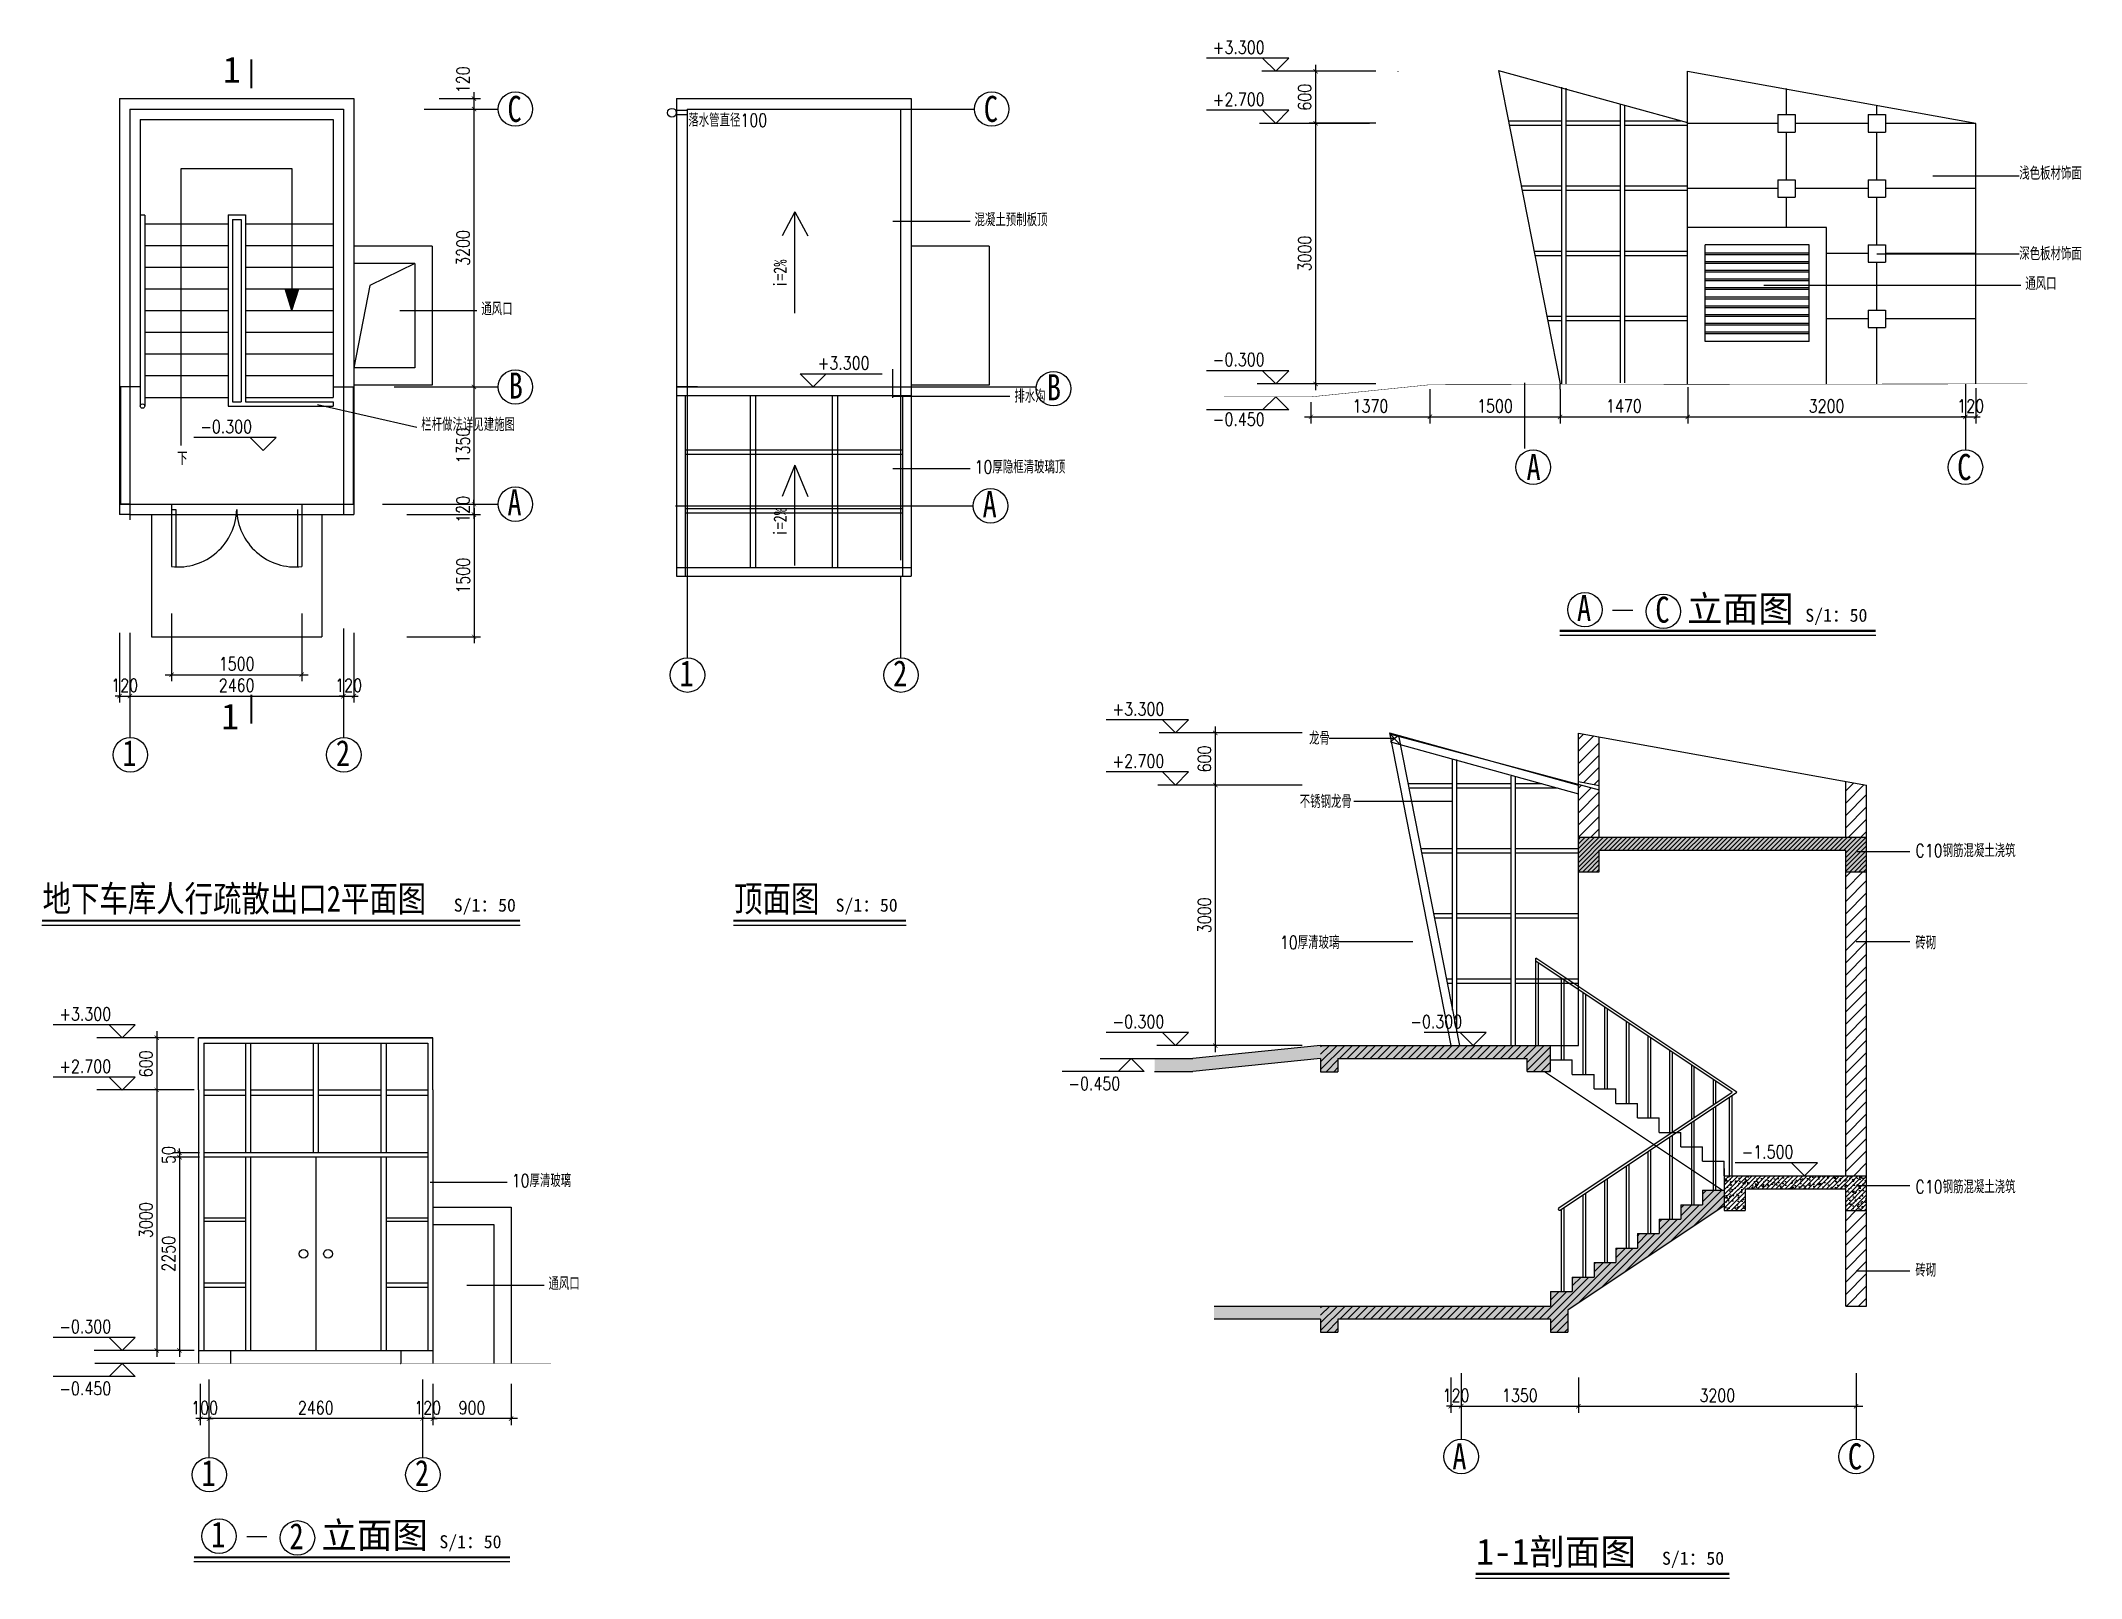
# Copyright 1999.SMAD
# Model space of a CAD drawing. Extents: x -101818 to -78313, y -123956 to -106251.
import ezdxf
from ezdxf.enums import TextEntityAlignment as Align

# ---------------------------------------------------------------- set-up
doc = ezdxf.new("R2010")
doc.units = 0
doc.header["$LTSCALE"] = 1000
doc.header["$MEASUREMENT"] = 0
doc.linetypes.add('CENTER', pattern=[2, 1.25, -0.25, 0.25, -0.25])
doc.layers.get('0').update_dxf_attribs({"linetype": 'CONTINUOUS'})
doc.layers.get('DEFPOINTS').update_dxf_attribs({"linetype": 'CONTINUOUS'})
for name, color, linetype in [('1', 1, 'CONTINUOUS'), ('42', 42, 'CONTINUOUS'), ('6', 6, 'CONTINUOUS'), ('8', 8, 'CONTINUOUS'), ('DDD', 4, 'CONTINUOUS'), ('DOOR', 2, 'CONTINUOUS'), ('DOTE', 1, 'CENTER'), ('FURN', 11, 'CONTINUOUS'), ('HZ', 4, 'CONTINUOUS'), ('LINE', 4, 'CONTINUOUS'), ('PUB_DIM', 3, 'CONTINUOUS'), ('REDLINE', 1, 'CONTINUOUS'), ('WALL', 7, 'CONTINUOUS')]:
    doc.layers.add(name, color=color, linetype=linetype)
doc.styles.add('DIM_FONT', font='txt.shx', dxfattribs={"width": 0.8, "bigfont": 'hztxt.shx'})
doc.styles.add('HT', font='simhei.ttf')
doc.styles.add('宋体', font='simsun.ttf')
doc.dimstyles.new('50', dxfattribs={"dimscale": 50, "dimtxt": 3, "dimasz": 1, "dimexe": 1.5, "dimexo": 1, "dimgap": 1, "dimtad": 1, "dimdec": 0, "dimzin": 0, "dimtxsty": 'DIM_FONT', "dimblk": '_DIMX', "dimblk1": 'ARCHTICK', "dimblk2": 'ARCHTICK', "dimsah": 1, "dimcen": 0.09, "dimdle": 1.5, "dimclrd": 3, "dimclre": 3, "dimclrt": 3, "dimazin": 3, "dimtfac": 1, "dimtdec": 0, "dimtix": 1, "dimtmove": 0, "dimatfit": 3, "dimtolj": 1, "dimtzin": 0})

msp = doc.modelspace()

# ---------------------------------------------------------------- texts
at = {"color": 3, "linetype": 'BYBLOCK', "insert": (-96952.8, -112411), "char_height": 150, "attachment_point": 5, "rotation": 90, "style": 'DIM_FONT'}
msp.add_mtext('\\A1;1500', dxfattribs=at)
at = {"layer": '6', "style": 'HT'}
for s, height, p in [('1', 300, (-99720.6, -106733.2)), ('立面图', 300, (-82852.1, -112941.6)), ('S/1：50', 150, (-81491.1, -112941.6)), ('1', 300, (-99738.4, -114182.3)), ('S/1：50', 150, (-97060.8, -116280.2)), ('S/1：50', 150, (-92662.1, -116280.2)), ('立面图', 300, (-98587.2, -123611.7)), ('S/1：50', 150, (-97226.2, -123611.7)), ('1-1剖面图', 300, (-85282.6, -123801.9)), ('S/1：50', 150, (-83142, -123801.9))]:
    msp.add_text(s, height=height, dxfattribs=at).set_placement(p)
at = {"layer": '6', "style": 'DIM_FONT', "text_generation_flag": 6, "width": 0.8}
for s, p in [('+3.300', (-87719.8, -106401.1)), ('+2.700', (-87719.8, -107001.1)), ('+3.300', (-92271.4, -110036.7)), ('-0.300', (-87719.8, -109996.6)), ('-0.300', (-99384.8, -110770.3)), ('-0.450', (-87719.8, -110684.7)), ('+3.300', (-88875.5, -114021.5)), ('+2.700', (-88875.5, -114621.5)), ('+3.300', (-101008, -117533.1)), ('-0.300', (-88875.5, -117621.5)), ('-0.300', (-85444.1, -117621.5)), ('+2.700', (-101008, -118136.5)), ('-0.450', (-89383.8, -118334.6)), ('-1.500', (-81628.1, -119121.5)), ('-0.300', (-101008, -121133.1)), ('-0.450', (-101008, -121846.2))]:
    msp.add_text(s, height=150, rotation=180, dxfattribs=at).set_placement(p, align=Align.RIGHT)
at = {"layer": '6', "width": 0.8}
for s, height, style, p in [('落水管直径100', 150, 'DIM_FONT', (-94358.9, -107240.4)), ('浅色板材饰面', 150, 'DIM_FONT', (-79026.4, -107851.5)), ('混凝土预制板顶', 150, 'DIM_FONT', (-91061.9, -108386.5)), ('深色板材饰面', 150, 'DIM_FONT', (-79026.4, -108777.7)), ('通风口', 150, 'DIM_FONT', (-78956.5, -109122.2)), ('通风口', 150, 'DIM_FONT', (-96743.1, -109413.7)), ('排水沟', 150, 'DIM_FONT', (-90602.7, -110418.6)), ('栏杆做法详见建施图', 150, 'DIM_FONT', (-97435.8, -110745)), ('下', 150, 'DIM_FONT', (-100247, -111135)), ('10厚隐框清玻璃顶', 150, 'DIM_FONT', (-91061.9, -111233.8)), ('龙骨', 150, 'DIM_FONT', (-87207.1, -114357.6)), ('不锈钢龙骨', 150, 'DIM_FONT', (-87315.1, -115087.1)), ('C10钢筋混凝土浇筑', 150, 'DIM_FONT', (-80223, -115652.3)), ('地下车库人行疏散出口2平面图', 300, 'HT', (-101798, -116280.2)), ('顶面图', 300, 'HT', (-93831.4, -116280.2)), ('10厚清玻璃', 150, 'DIM_FONT', (-87544.2, -116709.9)), ('砖砌', 150, 'DIM_FONT', (-80223, -116714.1)), ('10厚清玻璃', 150, 'DIM_FONT', (-96394, -119452.1)), ('C10钢筋混凝土浇筑', 150, 'DIM_FONT', (-80223, -119523.9)), ('砖砌', 150, 'DIM_FONT', (-80223, -120485.1)), ('通风口', 150, 'DIM_FONT', (-95970.3, -120638.7))]:
    msp.add_text(s, height=height, dxfattribs=dict(at, style=style)).set_placement(p)
at = {"layer": 'REDLINE', "style": '宋体', "width": 0.8}
for s, p in [('C', (-96442.4, -107185)), ('C', (-90954.6, -107185)), ('B', (-96427.9, -110371.5)), ('B', (-90228.7, -110391.5)), ('A', (-84703.1, -111309.9)), ('C', (-79741.3, -111309.4)), ('A', (-96442.9, -111717)), ('A', (-90969.2, -111737)), ('A', (-84121.7, -112932.8)), ('C', (-83218.5, -112952.2)), ('1', (-94460.6, -113686)), ('2', (-92000.6, -113686)), ('1', (-100879.1, -114604.3)), ('2', (-98419.1, -114604.3)), ('A', (-85557.2, -122704.2)), ('C', (-81000.2, -122703.7)), ('1', (-99968.5, -122894.9)), ('2', (-97508.5, -122894.9)), ('1', (-99856.8, -123602.8)), ('2', (-98953.6, -123622.3))]:
    msp.add_text(s, height=300, dxfattribs=at).set_placement(p)

# ---------------------------------------------------------------- blocks, each defined once
blk = doc.blocks.new('_ARCHTICK')
at = {"color": 0, "linetype": 'BYBLOCK', "const_width": 0.15}
blk.add_lwpolyline([(-0.5, -0.5), (0.5, 0.5)], dxfattribs=at)
blk = doc.blocks.new('*D47')
at = {"color": 3, "linetype": 'BYBLOCK'}
for p, q in [((-99881, -121717), (-99881, -122194)), ((-97421, -121717), (-97421, -122194)), ((-97346, -122119), (-99956, -122119))]:
    blk.add_line(p, q, dxfattribs=at)
at = {"layer": 'DEFPOINTS', "color": 0, "linetype": 'BYBLOCK'}
for p in [(-99881, -121667), (-97421, -121667), (-99881, -122119)]:
    blk.add_point(p, dxfattribs=at)
at = {"color": 3, "linetype": 'BYBLOCK', "xscale": 50, "yscale": 50, "zscale": 50, "rotation": 180}
blk.add_blockref('_ARCHTICK', (-99881, -122119), dxfattribs=at)
at = {"color": 3, "linetype": 'BYBLOCK', "xscale": 50, "yscale": 50, "zscale": 50}
blk.add_blockref('_ARCHTICK', (-97421, -122119), dxfattribs=at)
at = {"color": 3, "linetype": 'BYBLOCK', "insert": (-98651, -121994), "char_height": 150, "attachment_point": 5, "style": 'DIM_FONT'}
blk.add_mtext('\\A1;2460', dxfattribs=at)
blk = doc.blocks.new('_DIMX')
blk.add_line((-150, 0), (150, 0))
at = {"const_width": 50}
blk.add_lwpolyline([(-70, -70), (70, 70)], dxfattribs=at)
blk = doc.blocks.new('*D50')
at = {"color": 3, "linetype": 'BYBLOCK'}
for p, q in [((-100051, -118333), (-100558, -118333)), ((-100483, -118258), (-100483, -121408)), ((-100051, -121333), (-100558, -121333))]:
    blk.add_line(p, q, dxfattribs=at)
at = {"layer": 'DEFPOINTS', "color": 0, "linetype": 'BYBLOCK'}
for p in [(-100001, -118333), (-100483, -121333), (-100001, -121333)]:
    blk.add_point(p, dxfattribs=at)
at = {"color": 3, "linetype": 'BYBLOCK', "xscale": 50, "yscale": 50, "zscale": 50}
for p, rotation in [((-100483, -118333), 90), ((-100483, -121333), 270)]:
    blk.add_blockref('_ARCHTICK', p, dxfattribs=dict(at, rotation=rotation))
at = {"color": 3, "linetype": 'BYBLOCK', "insert": (-100608, -119833), "char_height": 150, "attachment_point": 5, "rotation": 90, "style": 'DIM_FONT'}
blk.add_mtext('\\A1;3000', dxfattribs=at)
blk = doc.blocks.new('*D51')
at = {"color": 3, "linetype": 'BYBLOCK'}
for p, q in [((-100051, -117733), (-100558, -117733)), ((-100483, -117658), (-100483, -118408)), ((-100051, -118333), (-100558, -118333))]:
    blk.add_line(p, q, dxfattribs=at)
at = {"layer": 'DEFPOINTS', "color": 0, "linetype": 'BYBLOCK'}
for p in [(-100001, -117733), (-100483, -118333), (-100001, -118333)]:
    blk.add_point(p, dxfattribs=at)
at = {"color": 3, "linetype": 'BYBLOCK', "xscale": 50, "yscale": 50, "zscale": 50}
for p, rotation in [((-100483, -117733), 90), ((-100483, -118333), 270)]:
    blk.add_blockref('_ARCHTICK', p, dxfattribs=dict(at, rotation=rotation))
at = {"color": 3, "linetype": 'BYBLOCK', "insert": (-100608, -118033), "char_height": 150, "attachment_point": 5, "rotation": 90, "style": 'DIM_FONT'}
blk.add_mtext('\\A1;600', dxfattribs=at)
blk = doc.blocks.new('*D44')
at = {"color": 3, "linetype": 'BYBLOCK'}
for p, q in [((-86438, -106601), (-87208, -106601)), ((-87133, -106526), (-87133, -107276)), ((-86438, -107201), (-87208, -107201))]:
    blk.add_line(p, q, dxfattribs=at)
at = {"layer": 'DEFPOINTS', "color": 0, "linetype": 'BYBLOCK'}
for p in [(-86388, -106601), (-87133, -107201), (-86388, -107201)]:
    blk.add_point(p, dxfattribs=at)
at = {"color": 3, "linetype": 'BYBLOCK', "xscale": 50, "yscale": 50, "zscale": 50}
for p, rotation in [((-87133, -106601), 90), ((-87133, -107201), 270)]:
    blk.add_blockref('_ARCHTICK', p, dxfattribs=dict(at, rotation=rotation))
at = {"color": 3, "linetype": 'BYBLOCK', "insert": (-87258, -106901), "char_height": 150, "attachment_point": 5, "rotation": 90, "style": 'DIM_FONT'}
blk.add_mtext('\\A1;600', dxfattribs=at)
blk = doc.blocks.new('*D66')
at = {"color": 3, "linetype": 'BYBLOCK'}
for p, q in [((-87133, -107126), (-87133, -110276)), ((-86438, -107201), (-87208, -107201)), ((-86438, -110201), (-87208, -110201))]:
    blk.add_line(p, q, dxfattribs=at)
at = {"layer": 'DEFPOINTS', "color": 0, "linetype": 'BYBLOCK'}
for p in [(-86388, -107201), (-87133, -110201), (-86388, -110201)]:
    blk.add_point(p, dxfattribs=at)
at = {"color": 3, "linetype": 'BYBLOCK', "xscale": 50, "yscale": 50, "zscale": 50}
for p, rotation in [((-87133, -107201), 90), ((-87133, -110201), 270)]:
    blk.add_blockref('_ARCHTICK', p, dxfattribs=dict(at, rotation=rotation))
at = {"color": 3, "linetype": 'BYBLOCK', "insert": (-87258, -108701), "char_height": 150, "attachment_point": 5, "rotation": 90, "style": 'DIM_FONT'}
blk.add_mtext('\\A1;3000', dxfattribs=at)
blk = doc.blocks.new('*D69')
at = {"color": 3, "linetype": 'BYBLOCK'}
for p, q in [((-84316, -110261), (-84316, -110657)), ((-82846, -110241), (-82846, -110657)), ((-84391, -110582), (-82771, -110582))]:
    blk.add_line(p, q, dxfattribs=at)
at = {"layer": 'DEFPOINTS', "color": 0, "linetype": 'BYBLOCK'}
for p in [(-84316, -110211), (-82846, -110191), (-82846, -110582)]:
    blk.add_point(p, dxfattribs=at)
at = {"color": 3, "linetype": 'BYBLOCK', "xscale": 50, "yscale": 50, "zscale": 50, "rotation": 180}
blk.add_blockref('_ARCHTICK', (-84316, -110582), dxfattribs=at)
at = {"color": 3, "linetype": 'BYBLOCK', "xscale": 50, "yscale": 50, "zscale": 50}
blk.add_blockref('_ARCHTICK', (-82846, -110582), dxfattribs=at)
at = {"color": 3, "linetype": 'BYBLOCK', "insert": (-83581, -110457), "char_height": 150, "attachment_point": 5, "style": 'DIM_FONT'}
blk.add_mtext('\\A1;1470', dxfattribs=at)
blk = doc.blocks.new('*D62')
at = {"color": 3, "linetype": 'BYBLOCK'}
for p, q in [((-82846, -110241), (-82846, -110657)), ((-79646, -110251), (-79646, -110657)), ((-82921, -110582), (-79571, -110582))]:
    blk.add_line(p, q, dxfattribs=at)
at = {"layer": 'DEFPOINTS', "color": 0, "linetype": 'BYBLOCK'}
for p in [(-82846, -110191), (-79646, -110201), (-79646, -110582)]:
    blk.add_point(p, dxfattribs=at)
at = {"color": 3, "linetype": 'BYBLOCK', "xscale": 50, "yscale": 50, "zscale": 50, "rotation": 180}
blk.add_blockref('_ARCHTICK', (-82846, -110582), dxfattribs=at)
at = {"color": 3, "linetype": 'BYBLOCK', "xscale": 50, "yscale": 50, "zscale": 50}
blk.add_blockref('_ARCHTICK', (-79646, -110582), dxfattribs=at)
at = {"color": 3, "linetype": 'BYBLOCK', "insert": (-81246, -110457), "char_height": 150, "attachment_point": 5, "style": 'DIM_FONT'}
blk.add_mtext('\\A1;3200', dxfattribs=at)
blk = doc.blocks.new('*D71')
at = {"color": 3, "linetype": 'BYBLOCK'}
for p, q in [((-79646, -110251), (-79646, -110657)), ((-79526, -110251), (-79526, -110657)), ((-79646, -110582), (-79696, -110582)), ((-79646, -110582), (-79526, -110582)), ((-79526, -110582), (-79476, -110582))]:
    blk.add_line(p, q, dxfattribs=at)
at = {"layer": 'DEFPOINTS', "color": 0, "linetype": 'BYBLOCK'}
for p in [(-79646, -110201), (-79526, -110201), (-79526, -110582)]:
    blk.add_point(p, dxfattribs=at)
at = {"color": 3, "linetype": 'BYBLOCK', "xscale": 50, "yscale": 50, "zscale": 50}
blk.add_blockref('_ARCHTICK', (-79646, -110582), dxfattribs=at)
at = {"color": 3, "linetype": 'BYBLOCK', "xscale": 50, "yscale": 50, "zscale": 50, "rotation": 180}
blk.add_blockref('_ARCHTICK', (-79526, -110582), dxfattribs=at)
at = {"color": 3, "linetype": 'BYBLOCK', "insert": (-79586, -110457), "char_height": 150, "attachment_point": 5, "style": 'DIM_FONT'}
blk.add_mtext('\\A1;120', dxfattribs=at)
blk = doc.blocks.new('*D52')
at = {"color": 3, "linetype": 'BYBLOCK'}
for p, q in [((-99981, -121717), (-99981, -122194)), ((-99881, -121717), (-99881, -122194)), ((-99981, -122119), (-100031, -122119)), ((-99881, -122119), (-99981, -122119)), ((-99881, -122119), (-99831, -122119))]:
    blk.add_line(p, q, dxfattribs=at)
at = {"layer": 'DEFPOINTS', "color": 0, "linetype": 'BYBLOCK'}
for p in [(-99981, -121667), (-99881, -121667), (-99981, -122119)]:
    blk.add_point(p, dxfattribs=at)
at = {"color": 3, "linetype": 'BYBLOCK', "xscale": 50, "yscale": 50, "zscale": 50}
blk.add_blockref('_ARCHTICK', (-99981, -122119), dxfattribs=at)
at = {"color": 3, "linetype": 'BYBLOCK', "xscale": 50, "yscale": 50, "zscale": 50, "rotation": 180}
blk.add_blockref('_ARCHTICK', (-99881, -122119), dxfattribs=at)
at = {"color": 3, "linetype": 'BYBLOCK', "insert": (-99931, -121994), "char_height": 150, "attachment_point": 5, "style": 'DIM_FONT'}
blk.add_mtext('\\A1;100', dxfattribs=at)
blk = doc.blocks.new('*D53')
at = {"color": 3, "linetype": 'BYBLOCK'}
for p, q in [((-97421, -121717), (-97421, -122194)), ((-97301, -121717), (-97301, -122194)), ((-97421, -122119), (-97471, -122119)), ((-97301, -122119), (-97421, -122119)), ((-97301, -122119), (-97251, -122119))]:
    blk.add_line(p, q, dxfattribs=at)
at = {"layer": 'DEFPOINTS', "color": 0, "linetype": 'BYBLOCK'}
for p in [(-97421, -121667), (-97301, -121667), (-97421, -122119)]:
    blk.add_point(p, dxfattribs=at)
at = {"color": 3, "linetype": 'BYBLOCK', "xscale": 50, "yscale": 50, "zscale": 50}
blk.add_blockref('_ARCHTICK', (-97421, -122119), dxfattribs=at)
at = {"color": 3, "linetype": 'BYBLOCK', "xscale": 50, "yscale": 50, "zscale": 50, "rotation": 180}
blk.add_blockref('_ARCHTICK', (-97301, -122119), dxfattribs=at)
at = {"color": 3, "linetype": 'BYBLOCK', "insert": (-97361, -121994), "char_height": 150, "attachment_point": 5, "style": 'DIM_FONT'}
blk.add_mtext('\\A1;120', dxfattribs=at)
blk = doc.blocks.new('*D55')
at = {"color": 3, "linetype": 'BYBLOCK'}
for p, q in [((-100792, -113069), (-100792, -113873)), ((-98332, -113069), (-98332, -113873)), ((-100867, -113798), (-98257, -113798))]:
    blk.add_line(p, q, dxfattribs=at)
at = {"layer": 'DEFPOINTS', "color": 0, "linetype": 'BYBLOCK'}
for p in [(-100792, -113019), (-98332, -113019), (-98332, -113798)]:
    blk.add_point(p, dxfattribs=at)
at = {"color": 3, "linetype": 'BYBLOCK', "xscale": 50, "yscale": 50, "zscale": 50, "rotation": 180}
blk.add_blockref('_ARCHTICK', (-100792, -113798), dxfattribs=at)
at = {"color": 3, "linetype": 'BYBLOCK', "xscale": 50, "yscale": 50, "zscale": 50}
blk.add_blockref('_ARCHTICK', (-98332, -113798), dxfattribs=at)
at = {"color": 3, "linetype": 'BYBLOCK', "insert": (-99562, -113673), "char_height": 150, "attachment_point": 5, "style": 'DIM_FONT'}
blk.add_mtext('\\A1;2460', dxfattribs=at)
blk = doc.blocks.new('*D57')
at = {"color": 3, "linetype": 'BYBLOCK'}
for p, q in [((-100912, -113069), (-100912, -113873)), ((-100792, -113069), (-100792, -113873)), ((-100912, -113798), (-100962, -113798)), ((-100912, -113798), (-100792, -113798)), ((-100792, -113798), (-100742, -113798))]:
    blk.add_line(p, q, dxfattribs=at)
at = {"layer": 'DEFPOINTS', "color": 0, "linetype": 'BYBLOCK'}
for p in [(-100912, -113019), (-100792, -113019), (-100792, -113798)]:
    blk.add_point(p, dxfattribs=at)
at = {"color": 3, "linetype": 'BYBLOCK', "xscale": 50, "yscale": 50, "zscale": 50}
blk.add_blockref('_ARCHTICK', (-100912, -113798), dxfattribs=at)
at = {"color": 3, "linetype": 'BYBLOCK', "xscale": 50, "yscale": 50, "zscale": 50, "rotation": 180}
blk.add_blockref('_ARCHTICK', (-100792, -113798), dxfattribs=at)
at = {"color": 3, "linetype": 'BYBLOCK', "insert": (-100852, -113673), "char_height": 150, "attachment_point": 5, "style": 'DIM_FONT'}
blk.add_mtext('\\A1;120', dxfattribs=at)
blk = doc.blocks.new('*D58')
at = {"color": 3, "linetype": 'BYBLOCK'}
for p, q in [((-98332, -113069), (-98332, -113873)), ((-98212, -113069), (-98212, -113873)), ((-98332, -113798), (-98382, -113798)), ((-98332, -113798), (-98212, -113798)), ((-98212, -113798), (-98162, -113798))]:
    blk.add_line(p, q, dxfattribs=at)
at = {"layer": 'DEFPOINTS', "color": 0, "linetype": 'BYBLOCK'}
for p in [(-98332, -113019), (-98212, -113019), (-98212, -113798)]:
    blk.add_point(p, dxfattribs=at)
at = {"color": 3, "linetype": 'BYBLOCK', "xscale": 50, "yscale": 50, "zscale": 50}
blk.add_blockref('_ARCHTICK', (-98332, -113798), dxfattribs=at)
at = {"color": 3, "linetype": 'BYBLOCK', "xscale": 50, "yscale": 50, "zscale": 50, "rotation": 180}
blk.add_blockref('_ARCHTICK', (-98212, -113798), dxfattribs=at)
at = {"color": 3, "linetype": 'BYBLOCK', "insert": (-98272, -113673), "char_height": 150, "attachment_point": 5, "style": 'DIM_FONT'}
blk.add_mtext('\\A1;120', dxfattribs=at)
blk = doc.blocks.new('*D60')
at = {"color": 3, "linetype": 'BYBLOCK'}
for p, q in [((-97241, -110237), (-96753, -110237)), ((-96828, -110162), (-96828, -111662)), ((-97231, -111587), (-96753, -111587))]:
    blk.add_line(p, q, dxfattribs=at)
at = {"layer": 'DEFPOINTS', "color": 0, "linetype": 'BYBLOCK'}
for p in [(-97291, -110237), (-97281, -111587), (-96828, -111587)]:
    blk.add_point(p, dxfattribs=at)
at = {"color": 3, "linetype": 'BYBLOCK', "xscale": 50, "yscale": 50, "zscale": 50}
for p, rotation in [((-96828, -110237), 90), ((-96828, -111587), 270)]:
    blk.add_blockref('_ARCHTICK', p, dxfattribs=dict(at, rotation=rotation))
at = {"color": 3, "linetype": 'BYBLOCK', "insert": (-96953, -110912), "char_height": 150, "attachment_point": 5, "rotation": 90, "style": 'DIM_FONT'}
blk.add_mtext('\\A1;1350', dxfattribs=at)
blk = doc.blocks.new('*D46')
at = {"color": 3, "linetype": 'BYBLOCK'}
for p, q in [((-97231, -107037), (-96753, -107037)), ((-96828, -106962), (-96828, -110312)), ((-97241, -110237), (-96753, -110237))]:
    blk.add_line(p, q, dxfattribs=at)
at = {"layer": 'DEFPOINTS', "color": 0, "linetype": 'BYBLOCK'}
for p in [(-97281, -107037), (-97291, -110237), (-96828, -110237)]:
    blk.add_point(p, dxfattribs=at)
at = {"color": 3, "linetype": 'BYBLOCK', "xscale": 50, "yscale": 50, "zscale": 50}
for p, rotation in [((-96828, -107037), 90), ((-96828, -110237), 270)]:
    blk.add_blockref('_ARCHTICK', p, dxfattribs=dict(at, rotation=rotation))
at = {"color": 3, "linetype": 'BYBLOCK', "insert": (-96953, -108637), "char_height": 150, "attachment_point": 5, "rotation": 90, "style": 'DIM_FONT'}
blk.add_mtext('\\A1;3200', dxfattribs=at)
blk = doc.blocks.new('*D45')
at = {"color": 3, "linetype": 'BYBLOCK'}
for p, q in [((-97231, -106917), (-96753, -106917)), ((-96828, -106842), (-96828, -107037)), ((-97231, -107037), (-96753, -107037))]:
    blk.add_line(p, q, dxfattribs=at)
at = {"layer": 'DEFPOINTS', "color": 0, "linetype": 'BYBLOCK'}
for p in [(-97281, -106917), (-97281, -107037), (-96828, -107037)]:
    blk.add_point(p, dxfattribs=at)
at = {"color": 3, "linetype": 'BYBLOCK', "xscale": 50, "yscale": 50, "zscale": 50}
for p, rotation in [((-96828, -106917), 90), ((-96828, -107037), 270)]:
    blk.add_blockref('_ARCHTICK', p, dxfattribs=dict(at, rotation=rotation))
at = {"color": 3, "linetype": 'BYBLOCK', "insert": (-96953, -106700), "char_height": 150, "attachment_point": 5, "rotation": 90, "style": 'DIM_FONT'}
blk.add_mtext('\\A1;120', dxfattribs=at)
blk = doc.blocks.new('*D59')
at = {"color": 3, "linetype": 'BYBLOCK'}
for p, q in [((-97231, -111587), (-96753, -111587)), ((-96828, -111587), (-96828, -111537)), ((-96828, -111587), (-96828, -111707)), ((-97231, -111707), (-96753, -111707)), ((-96828, -111707), (-96828, -111757))]:
    blk.add_line(p, q, dxfattribs=at)
at = {"layer": 'DEFPOINTS', "color": 0, "linetype": 'BYBLOCK'}
for p in [(-97281, -111587), (-97281, -111707), (-96828, -111707)]:
    blk.add_point(p, dxfattribs=at)
at = {"color": 3, "linetype": 'BYBLOCK', "xscale": 50, "yscale": 50, "zscale": 50}
for p, rotation in [((-96828, -111587), 270), ((-96828, -111707), 90)]:
    blk.add_blockref('_ARCHTICK', p, dxfattribs=dict(at, rotation=rotation))
at = {"color": 3, "linetype": 'BYBLOCK', "insert": (-96953, -111647), "char_height": 150, "attachment_point": 5, "rotation": 90, "style": 'DIM_FONT'}
blk.add_mtext('\\A1;120', dxfattribs=at)
blk = doc.blocks.new('*D64')
at = {"color": 3, "linetype": 'BYBLOCK'}
for p, q in [((-85455, -121646), (-85455, -122051)), ((-84105, -121646), (-84105, -122051)), ((-85530, -121976), (-84030, -121976))]:
    blk.add_line(p, q, dxfattribs=at)
at = {"layer": 'DEFPOINTS', "color": 0, "linetype": 'BYBLOCK'}
for p in [(-85455, -121596), (-84105, -121596), (-84105, -121976)]:
    blk.add_point(p, dxfattribs=at)
at = {"color": 3, "linetype": 'BYBLOCK', "xscale": 50, "yscale": 50, "zscale": 50, "rotation": 180}
blk.add_blockref('_ARCHTICK', (-85455, -121976), dxfattribs=at)
at = {"color": 3, "linetype": 'BYBLOCK', "xscale": 50, "yscale": 50, "zscale": 50}
blk.add_blockref('_ARCHTICK', (-84105, -121976), dxfattribs=at)
at = {"color": 3, "linetype": 'BYBLOCK', "insert": (-84780, -121851), "char_height": 150, "attachment_point": 5, "style": 'DIM_FONT'}
blk.add_mtext('\\A1;1350', dxfattribs=at)
blk = doc.blocks.new('*D61')
at = {"color": 3, "linetype": 'BYBLOCK'}
for p, q in [((-84105, -121646), (-84105, -122051)), ((-80905, -121646), (-80905, -122051)), ((-84180, -121976), (-80830, -121976))]:
    blk.add_line(p, q, dxfattribs=at)
at = {"layer": 'DEFPOINTS', "color": 0, "linetype": 'BYBLOCK'}
for p in [(-84105, -121596), (-80905, -121596), (-80905, -121976)]:
    blk.add_point(p, dxfattribs=at)
at = {"color": 3, "linetype": 'BYBLOCK', "xscale": 50, "yscale": 50, "zscale": 50, "rotation": 180}
blk.add_blockref('_ARCHTICK', (-84105, -121976), dxfattribs=at)
at = {"color": 3, "linetype": 'BYBLOCK', "xscale": 50, "yscale": 50, "zscale": 50}
blk.add_blockref('_ARCHTICK', (-80905, -121976), dxfattribs=at)
at = {"color": 3, "linetype": 'BYBLOCK', "insert": (-82505, -121851), "char_height": 150, "attachment_point": 5, "style": 'DIM_FONT'}
blk.add_mtext('\\A1;3200', dxfattribs=at)
blk = doc.blocks.new('*D68')
at = {"color": 3, "linetype": 'BYBLOCK'}
for p, q in [((-87288, -114222), (-88363, -114222)), ((-88288, -114147), (-88288, -114897)), ((-87288, -114822), (-88363, -114822))]:
    blk.add_line(p, q, dxfattribs=at)
at = {"layer": 'DEFPOINTS', "color": 0, "linetype": 'BYBLOCK'}
for p in [(-87238, -114222), (-88288, -114822), (-87238, -114822)]:
    blk.add_point(p, dxfattribs=at)
at = {"color": 3, "linetype": 'BYBLOCK', "xscale": 50, "yscale": 50, "zscale": 50}
for p, rotation in [((-88288, -114222), 90), ((-88288, -114822), 270)]:
    blk.add_blockref('_ARCHTICK', p, dxfattribs=dict(at, rotation=rotation))
at = {"color": 3, "linetype": 'BYBLOCK', "insert": (-88413, -114522), "char_height": 150, "attachment_point": 5, "rotation": 90, "style": 'DIM_FONT'}
blk.add_mtext('\\A1;600', dxfattribs=at)
blk = doc.blocks.new('*D63')
at = {"color": 3, "linetype": 'BYBLOCK'}
for p, q in [((-87288, -114822), (-88363, -114822)), ((-88288, -114747), (-88288, -117897)), ((-87288, -117822), (-88363, -117822))]:
    blk.add_line(p, q, dxfattribs=at)
at = {"layer": 'DEFPOINTS', "color": 0, "linetype": 'BYBLOCK'}
for p in [(-87238, -114822), (-88288, -117822), (-87238, -117822)]:
    blk.add_point(p, dxfattribs=at)
at = {"color": 3, "linetype": 'BYBLOCK', "xscale": 50, "yscale": 50, "zscale": 50}
for p, rotation in [((-88288, -114822), 90), ((-88288, -117822), 270)]:
    blk.add_blockref('_ARCHTICK', p, dxfattribs=dict(at, rotation=rotation))
at = {"color": 3, "linetype": 'BYBLOCK', "insert": (-88413, -116322), "char_height": 150, "attachment_point": 5, "rotation": 90, "style": 'DIM_FONT'}
blk.add_mtext('\\A1;3000', dxfattribs=at)
blk = doc.blocks.new('A$C4F2457E2')
at = {"layer": 'REDLINE', "style": '宋体', "width": 0.8}
blk.add_text('i=2%', height=150, dxfattribs=at).set_placement((7, 34))
blk = doc.blocks.new('*D49')
at = {"color": 3, "linetype": 'BYBLOCK'}
for p, q in [((-99991, -119058), (-100296, -119058)), ((-99991, -119108), (-100296, -119108)), ((-100221, -119058), (-100221, -119008)), ((-100221, -119058), (-100221, -119108)), ((-100221, -119108), (-100221, -119158))]:
    blk.add_line(p, q, dxfattribs=at)
at = {"layer": 'DEFPOINTS', "color": 0, "linetype": 'BYBLOCK'}
for p in [(-100221, -119108), (-99941, -119058), (-99941, -119108)]:
    blk.add_point(p, dxfattribs=at)
at = {"color": 3, "linetype": 'BYBLOCK', "xscale": 50, "yscale": 50, "zscale": 50}
for p, rotation in [((-100221, -119058), 270), ((-100221, -119108), 90)]:
    blk.add_blockref('_ARCHTICK', p, dxfattribs=dict(at, rotation=rotation))
at = {"color": 3, "linetype": 'BYBLOCK', "insert": (-100346, -119083), "char_height": 150, "attachment_point": 5, "rotation": 90, "style": 'DIM_FONT'}
blk.add_mtext('\\A1;50', dxfattribs=at)
blk = doc.blocks.new('*D48')
at = {"color": 3, "linetype": 'BYBLOCK'}
for p, q in [((-99991, -119108), (-100296, -119108)), ((-100221, -119033), (-100221, -121408)), ((-100051, -121333), (-100296, -121333))]:
    blk.add_line(p, q, dxfattribs=at)
at = {"layer": 'DEFPOINTS', "color": 0, "linetype": 'BYBLOCK'}
for p in [(-99941, -119108), (-100221, -121333), (-100001, -121333)]:
    blk.add_point(p, dxfattribs=at)
at = {"color": 3, "linetype": 'BYBLOCK', "xscale": 50, "yscale": 50, "zscale": 50}
for p, rotation in [((-100221, -119108), 90), ((-100221, -121333), 270)]:
    blk.add_blockref('_ARCHTICK', p, dxfattribs=dict(at, rotation=rotation))
at = {"color": 3, "linetype": 'BYBLOCK', "insert": (-100346, -120221), "char_height": 150, "attachment_point": 5, "rotation": 90, "style": 'DIM_FONT'}
blk.add_mtext('\\A1;2250', dxfattribs=at)
blk = doc.blocks.new('*D56')
at = {"color": 3, "linetype": 'BYBLOCK'}
for p, q in [((-100312, -112848), (-100312, -113626)), ((-98812, -112848), (-98812, -113626)), ((-100387, -113551), (-98737, -113551))]:
    blk.add_line(p, q, dxfattribs=at)
at = {"layer": 'DEFPOINTS', "color": 0, "linetype": 'BYBLOCK'}
for p in [(-100312, -112798), (-98812, -112798), (-98812, -113551)]:
    blk.add_point(p, dxfattribs=at)
at = {"color": 3, "linetype": 'BYBLOCK', "xscale": 50, "yscale": 50, "zscale": 50, "rotation": 180}
blk.add_blockref('_ARCHTICK', (-100312, -113551), dxfattribs=at)
at = {"color": 3, "linetype": 'BYBLOCK', "xscale": 50, "yscale": 50, "zscale": 50}
blk.add_blockref('_ARCHTICK', (-98812, -113551), dxfattribs=at)
at = {"color": 3, "linetype": 'BYBLOCK', "insert": (-99562, -113426), "char_height": 150, "attachment_point": 5, "style": 'DIM_FONT'}
blk.add_mtext('\\A1;1500', dxfattribs=at)
blk = doc.blocks.new('*D67')
at = {"color": 3, "linetype": 'BYBLOCK'}
for p, q in [((-87186, -110412), (-87186, -110657)), ((-85816, -110262), (-85816, -110657)), ((-87261, -110582), (-85741, -110582))]:
    blk.add_line(p, q, dxfattribs=at)
at = {"layer": 'DEFPOINTS', "color": 0, "linetype": 'BYBLOCK'}
for p in [(-85816, -110212), (-87186, -110362), (-85816, -110582)]:
    blk.add_point(p, dxfattribs=at)
at = {"color": 3, "linetype": 'BYBLOCK', "xscale": 50, "yscale": 50, "zscale": 50, "rotation": 180}
blk.add_blockref('_ARCHTICK', (-87186, -110582), dxfattribs=at)
at = {"color": 3, "linetype": 'BYBLOCK', "xscale": 50, "yscale": 50, "zscale": 50}
blk.add_blockref('_ARCHTICK', (-85816, -110582), dxfattribs=at)
at = {"color": 3, "linetype": 'BYBLOCK', "insert": (-86501, -110457), "char_height": 150, "attachment_point": 5, "style": 'DIM_FONT'}
blk.add_mtext('\\A1;1370', dxfattribs=at)
blk = doc.blocks.new('*D70')
at = {"color": 3, "linetype": 'BYBLOCK'}
for p, q in [((-85816, -110312), (-85816, -110657)), ((-84316, -110312), (-84316, -110657)), ((-85891, -110582), (-84241, -110582))]:
    blk.add_line(p, q, dxfattribs=at)
at = {"layer": 'DEFPOINTS', "color": 0, "linetype": 'BYBLOCK'}
for p in [(-85816, -110262), (-84316, -110262), (-84316, -110582)]:
    blk.add_point(p, dxfattribs=at)
at = {"color": 3, "linetype": 'BYBLOCK', "xscale": 50, "yscale": 50, "zscale": 50, "rotation": 180}
blk.add_blockref('_ARCHTICK', (-85816, -110582), dxfattribs=at)
at = {"color": 3, "linetype": 'BYBLOCK', "xscale": 50, "yscale": 50, "zscale": 50}
blk.add_blockref('_ARCHTICK', (-84316, -110582), dxfattribs=at)
at = {"color": 3, "linetype": 'BYBLOCK', "insert": (-85066, -110457), "char_height": 150, "attachment_point": 5, "style": 'DIM_FONT'}
blk.add_mtext('\\A1;1500', dxfattribs=at)
blk = doc.blocks.new('*D54')
at = {"color": 3, "linetype": 'BYBLOCK'}
for p, q in [((-97301, -121717), (-97301, -122194)), ((-96401, -121717), (-96401, -122194)), ((-96326, -122119), (-97376, -122119))]:
    blk.add_line(p, q, dxfattribs=at)
at = {"layer": 'DEFPOINTS', "color": 0, "linetype": 'BYBLOCK'}
for p in [(-97301, -121667), (-96401, -121667), (-97301, -122119)]:
    blk.add_point(p, dxfattribs=at)
at = {"color": 3, "linetype": 'BYBLOCK', "xscale": 50, "yscale": 50, "zscale": 50, "rotation": 180}
blk.add_blockref('_ARCHTICK', (-97301, -122119), dxfattribs=at)
at = {"color": 3, "linetype": 'BYBLOCK', "xscale": 50, "yscale": 50, "zscale": 50}
blk.add_blockref('_ARCHTICK', (-96401, -122119), dxfattribs=at)
at = {"color": 3, "linetype": 'BYBLOCK', "insert": (-96851, -121994), "char_height": 150, "attachment_point": 5, "style": 'DIM_FONT'}
blk.add_mtext('\\A1;900', dxfattribs=at)
blk = doc.blocks.new('*D65')
at = {"color": 3, "linetype": 'BYBLOCK'}
for p, q in [((-85575, -121646), (-85575, -122051)), ((-85455, -121646), (-85455, -122051)), ((-85575, -121976), (-85625, -121976)), ((-85575, -121976), (-85455, -121976)), ((-85455, -121976), (-85405, -121976))]:
    blk.add_line(p, q, dxfattribs=at)
at = {"layer": 'DEFPOINTS', "color": 0, "linetype": 'BYBLOCK'}
for p in [(-85575, -121596), (-85455, -121596), (-85455, -121976)]:
    blk.add_point(p, dxfattribs=at)
at = {"color": 3, "linetype": 'BYBLOCK', "xscale": 50, "yscale": 50, "zscale": 50}
blk.add_blockref('_ARCHTICK', (-85575, -121976), dxfattribs=at)
at = {"color": 3, "linetype": 'BYBLOCK', "xscale": 50, "yscale": 50, "zscale": 50, "rotation": 180}
blk.add_blockref('_ARCHTICK', (-85455, -121976), dxfattribs=at)
at = {"color": 3, "linetype": 'BYBLOCK', "insert": (-85515, -121851), "char_height": 150, "attachment_point": 5, "style": 'DIM_FONT'}
blk.add_mtext('\\A1;120', dxfattribs=at)

# ---------------------------------------------------------------- dimensions: what is measured, and where the dimension line sits
at = {"layer": '6'}
dim = msp.add_linear_dim(base=(-96827.8, -107037), p1=(-97281.2, -106917), p2=(-97281.2, -107037), angle=90, dimstyle='50', dxfattribs=at)
dim.commit()
dim.dimension.update_dxf_attribs({"geometry": '*D45', "text_midpoint": (-96952.8, -106700.5), "dimtype": 160})
for base, p1, p2, angle, picture, middle in [((-87132.6, -107201.4), (-86387.6, -106601.4), (-86387.6, -107201.4), 90, '*D44', (-87257.6, -106901.4)), ((-96827.8, -110237), (-97281.2, -107037), (-97291.2, -110237), 90, '*D46', (-96952.8, -108637)), ((-87132.6, -110201.4), (-86387.6, -107201.4), (-86387.6, -110201.4), 90, '*D66', (-87257.6, -108701.4)), ((-96827.8, -111587), (-97291.2, -110237), (-97281.2, -111587), 90, '*D60', (-96952.8, -110912)), ((-96827.8, -111707), (-97281.2, -111587), (-97281.2, -111707), 90, '*D59', (-96952.8, -111647)), ((-88288.3, -114821.8), (-87238.3, -114221.8), (-87238.3, -114821.8), 90, '*D68', (-88413.3, -114521.8)), ((-88288.3, -117821.8), (-87238.3, -114821.8), (-87238.3, -117821.8), 90, '*D63', (-88413.3, -116321.8)), ((-100483.3, -118333.4), (-100001.2, -117733.4), (-100001.2, -118333.4), 270, '*D51', (-100608.3, -118033.4)), ((-100483.3, -121333.4), (-100001.2, -118333.4), (-100001.2, -121333.4), 270, '*D50', (-100608.3, -119833.4)), ((-100220.8, -119108.4), (-99941.2, -119058.4), (-99941.2, -119108.4), 90, '*D49', (-100345.8, -119083.4))]:
    dim = msp.add_linear_dim(base=base, p1=p1, p2=p2, angle=angle, dimstyle='50', dxfattribs=at)
    dim.commit()
    dim.dimension.update_dxf_attribs({"geometry": picture, "text_midpoint": middle})
for base, p1, p2, picture, middle in [((-85816.4, -110582), (-87186.5, -110361.9), (-85816.4, -110211.9), '*D67', (-86501.4, -110457)), ((-82846.4, -110582), (-84316.4, -110211.2), (-82846.4, -110191.4), '*D69', (-83581.4, -110457)), ((-79646.4, -110582), (-82846.4, -110191.4), (-79646.4, -110201.4), '*D62', (-81246.4, -110457)), ((-79526.4, -110582), (-79646.4, -110201.4), (-79526.4, -110201.4), '*D71', (-79586.4, -110457)), ((-98811.8, -113550.9), (-100311.8, -112798.1), (-98811.8, -112798.1), '*D56', (-99561.8, -113425.9)), ((-100791.8, -113798.2), (-100911.8, -113019.4), (-100791.8, -113019.4), '*D57', (-100851.8, -113673.2)), ((-98331.8, -113798.2), (-100791.8, -113019.4), (-98331.8, -113019.4), '*D55', (-99561.8, -113673.2)), ((-98211.8, -113798.2), (-98331.8, -113019.4), (-98211.8, -113019.4), '*D58', (-98271.8, -113673.2)), ((-99981.2, -122118.8), (-99881.2, -121666.8), (-99981.2, -121666.8), '*D52', (-99931.2, -121993.8)), ((-99881.2, -122118.8), (-97421.2, -121666.8), (-99881.2, -121666.8), '*D47', (-98651.2, -121993.8)), ((-97421.2, -122118.8), (-97301.2, -121666.8), (-97421.2, -121666.8), '*D53', (-97361.2, -121993.8)), ((-97301.2, -122118.8), (-96400.8, -121666.8), (-97301.2, -121666.8), '*D54', (-96851, -121993.8)), ((-85455.3, -121976.2), (-85575.3, -121595.6), (-85455.3, -121595.6), '*D65', (-85515.3, -121851.2)), ((-84105.3, -121976.2), (-85455.3, -121595.6), (-84105.3, -121595.6), '*D64', (-84780.3, -121851.2)), ((-80905.3, -121976.2), (-84105.3, -121595.6), (-80905.3, -121595.6), '*D61', (-82505.3, -121851.2))]:
    dim = msp.add_linear_dim(base=base, p1=p1, p2=p2, dimstyle='50', dxfattribs=at)
    dim.commit()
    dim.dimension.update_dxf_attribs({"geometry": picture, "text_midpoint": middle})
dim = msp.add_aligned_dim(p1=(-85816.4, -110261.9), p2=(-84316.4, -110261.9), distance=-320.1, dimstyle='50', dxfattribs=at)
dim.commit()
dim.dimension.update_dxf_attribs({"geometry": '*D70', "text_midpoint": (-85066.4, -110457)})
dim = msp.add_linear_dim(base=(-100220.8, -121333.4), p1=(-99941.2, -119108.4), p2=(-100001.2, -121333.4), angle=90, text='2250', dimstyle='50', dxfattribs=at)
dim.commit()
dim.dimension.update_dxf_attribs({"geometry": '*D48', "text_midpoint": (-100345.8, -120220.9)})

# ---------------------------------------------------------------- hatches: boundary and pattern name
at = {"layer": '1'}
h = msp.add_hatch(dxfattribs=at)
h.set_pattern_fill('AR-CONC', color=1, scale=20, style=0)
h.set_pattern_definition([(50, (-31641.1, 921.14), (143.45204, -12.55043), [15, -165]), (355, (-31641.1, 921.14), (-27.75027, 150.43843), [12, -132]), (100.4514, (-31629.14, 920.1), (115.70188, 137.88791), [12.74804, -140.22842]), (46.1842, (-31641.1, 961.14), (213.4482, -33.1038), [22.5, -247.5]), (96.6356, (-31623.31, 958.38), (186.93254, 194.82357), [19.12206, -210.3426]), (351.1842, (-31641.1, 961.14), (186.9324, 194.82372), [18, -198]), (21, (-31621.1, 951.14), (119.38141, -80.52378), [15, -165]), (326, (-31621.1, 951.14), (48.66307, 145.03001), [12, -132]), (71.4514, (-31611.15, 944.43), (168.04453, 64.5061), [12.74804, -140.22842]), (37.5, (-31641.1, 921.14), (2.431971, 66.57877), [0, -130.4, 0, -134, 0, -132.5]), (7.5, (-31641.1, 921.14), (52.613907, 78.882342), [0, -76.4, 0, -127.4, 0, -50.5]), (327.5, (-31685.7, 921.14), (106.764487, -4.510974), [0, -50, 0, -156, 0, -207]), (317.5, (-31705.7, 921.14), (116.637234, 20.020996), [0, -65, 0, -103.6, 0, -147])])
h.paths.add_polyline_path([(-81025.3, -115571.8), (-81025.3, -115821.8), (-80785.3, -115821.8), (-80785.3, -115421.8), (-84105.3, -115421.8), (-84105.3, -115821.8), (-83865.3, -115821.8), (-83865.3, -115571.8)])
h = msp.add_hatch(dxfattribs=at)
h.set_pattern_fill('AR-CONC', color=1, scale=20, style=0)
h.set_pattern_definition([(50, (-31441.1, 921.14), (143.45204, -12.55043), [15, -165]), (355, (-31441.1, 921.14), (-27.75027, 150.43843), [12, -132]), (100.4514, (-31429.14, 920.1), (115.70188, 137.88791), [12.74804, -140.22842]), (46.1842, (-31441.1, 961.14), (213.4482, -33.1038), [22.5, -247.5]), (96.6356, (-31423.31, 958.38), (186.93254, 194.82357), [19.12206, -210.3426]), (351.1842, (-31441.1, 961.14), (186.9324, 194.82372), [18, -198]), (21, (-31421.1, 951.14), (119.38141, -80.52378), [15, -165]), (326, (-31421.1, 951.14), (48.66307, 145.03001), [12, -132]), (71.4514, (-31411.15, 944.43), (168.04453, 64.5061), [12.74804, -140.22842]), (37.5, (-31441.1, 921.14), (2.431971, 66.57877), [0, -130.4, 0, -134, 0, -132.5]), (7.5, (-31441.1, 921.14), (52.613907, 78.882342), [0, -76.4, 0, -127.4, 0, -50.5]), (327.5, (-31485.7, 921.14), (106.764487, -4.510974), [0, -50, 0, -156, 0, -207]), (317.5, (-31505.7, 921.14), (116.637234, 20.020996), [0, -65, 0, -103.6, 0, -147])])
h.paths.add_polyline_path([(-82425.3, -119321.8), (-82425.3, -119721.8), (-82185.3, -119721.8), (-82185.3, -119471.8), (-81025.3, -119471.8), (-81025.3, -119721.8), (-80785.3, -119721.8), (-80785.3, -119321.8)])
at = {"layer": '42', "linetype": 'BYBLOCK'}
h = msp.add_hatch(dxfattribs=at)
h.set_pattern_fill('AR-CONC', color=256, scale=290, style=0)
h.set_pattern_definition([(50, (-31641.1, 921.1), (2080.055, -181.981), [217.5, -2392.5]), (355, (-31641, 921.1), (-402.38, 2181.357), [174, -1914]), (100.4514, (-31467.8, 906), (1677.677, 1999.375), [184.847, -2033.312]), (46.1842, (-31641, 1501.1), (3095, -480.005), [326.25, -3588.75]), (96.6356, (-31383.2, 1461), (2710.52, 2824.94), [277.27, -3049.97]), (351.1842, (-31641, 1501), (2710.52, 2824.94), [261, -2871]), (21, (-31351.1, 1356.1), (1731.03, -1167.595), [217.5, -2392.5]), (326, (-31351, 1356.1), (705.614, 2102.935), [174, -1914]), (71.4514, (-31206.8, 1258.8), (2436.646, 935.34), [184.847, -2033.312]), (37.5, (-31641.1, 921.14), (35.2636, 965.392), [0, -1890.8, 0, -1943, 0, -1921.25]), (7.5, (-31641.1, 921.1), (762.902, 1143.794), [0, -1107.8, 0, -1847.3, 0, -732.25]), (327.5, (-32287.8, 921.14), (1548.085, -65.409), [0, -725, 0, -2262, 0, -3001.5]), (317.5, (-32577.8, 921.1), (1691.24, 290.304), [0, -942.5, 0, -1502.2, 0, -2131.5])])
h.paths.add_polyline_path([(-81025.3, -115571.8), (-81025.3, -115821.8), (-80785.3, -115821.8), (-80785.3, -115421.8), (-84105.3, -115421.8), (-84105.3, -115821.8), (-83865.3, -115821.8), (-83865.3, -115571.8)])
at = {"layer": '8'}
h = msp.add_hatch(dxfattribs=at)
h.set_pattern_fill('AR-CONC', color=1, scale=40, style=0)
h.set_pattern_definition([(50, (0, 0), (286.90407, -25.10085), [30, -330]), (355, (0, 0), (-55.50053, 300.87685), [24, -264]), (100.4514, (23.9, -2.1), (231.40375, 275.7758), [25.4961, -280.45684]), (46.1842, (0, 80), (426.8964, -66.2076), [45, -495]), (96.6356, (35.57, 74.5), (373.8651, 389.6471), [38.2441, -420.6852]), (351.1842, (0, 80), (373.8648, 389.6474), [36, -396]), (21, (40, 60), (238.76282, -161.04756), [30, -330]), (326, (40, 60), (97.32613, 290.06), [24, -264]), (71.4514, (59.9, 46.58), (336.08905, 129.0122), [25.4961, -280.45684]), (37.5, (0, 0), (4.86394, 133.15754), [0, -260.8, 0, -268, 0, -265]), (7.5, (0, 0), (105.22781, 157.76468), [0, -152.8, 0, -254.8, 0, -101]), (327.5, (-89.2, 0), (213.528974, -9.02195), [0, -100, 0, -312, 0, -414]), (317.5, (-129.2, 0), (233.27447, 40.042), [0, -130, 0, -207.2, 0, -294])])
h.paths.add_polyline_path([(-87075.3, -117821.8), (-88545.3, -117971.8), (-88986.8, -117971.8), (-88986.8, -118121.8), (-88545.4, -118122.5), (-87075.3, -117972.5)])
h.paths.add_polyline_path([(-84425.3, -117821.8), (-87075.3, -117821.8), (-87075.3, -118123.3), (-86875.3, -118123.3), (-86875.3, -117971.8), (-84695.7, -117971.8), (-84695.7, -118121.8), (-84425.3, -118121.8)])
h.paths.add_polyline_path([(-84225.3, -120868.7), (-82425.3, -119668.7), (-82425.3, -119488.5), (-82675.3, -119488.5), (-82675.3, -119655.1), (-82925.3, -119655.1), (-82925.3, -119821.8), (-83175.3, -119821.8), (-83175.3, -119988.5), (-83425.3, -119988.5), (-83425.3, -120155.1), (-83675.3, -120155.1), (-83675.3, -120321.8), (-83925.3, -120321.8), (-83925.3, -120488.5), (-84175.3, -120488.5), (-84175.3, -120655.1), (-84425.3, -120655.1), (-84425.3, -120821.8), (-87075.3, -120821.8), (-87075.3, -121121.8), (-86875.3, -121121.8), (-86875.3, -120971.8), (-84425.3, -120971.8), (-84425.3, -121121.8), (-84225.3, -121121.8)])
h.paths.add_polyline_path([(-87075.3, -120821.8), (-88302.6, -120821.8), (-88302.6, -120971.8), (-87425.3, -120971.8), (-87075.3, -120971.8)])
h = msp.add_hatch(dxfattribs=at)
h.set_pattern_fill('ANSI31', color=1, scale=500, style=0)
h.paths.add_polyline_path([(-84425.3, -117821.8), (-87075.3, -117821.8), (-87075.3, -118123.3), (-86875.3, -118123.3), (-86875.3, -117971.8), (-84695.7, -117971.8), (-84695.7, -118121.8), (-84425.3, -118121.8)])
h.paths.add_polyline_path([(-84225.3, -120868.7), (-82425.3, -119668.7), (-82425.3, -119488.5), (-82675.3, -119488.5), (-82675.3, -119655.1), (-82925.3, -119655.1), (-82925.3, -119821.8), (-83175.3, -119821.8), (-83175.3, -119988.5), (-83425.3, -119988.5), (-83425.3, -120155.1), (-83675.3, -120155.1), (-83675.3, -120321.8), (-83925.3, -120321.8), (-83925.3, -120488.5), (-84175.3, -120488.5), (-84175.3, -120655.1), (-84425.3, -120655.1), (-84425.3, -120821.8), (-87075.3, -120821.8), (-87075.3, -121121.8), (-86875.3, -121121.8), (-86875.3, -120971.8), (-84425.3, -120971.8), (-84425.3, -121121.8), (-84225.3, -121121.8)])
at = {"layer": 'DDD'}
h = msp.add_hatch(dxfattribs=at)
h.set_pattern_fill('ANSI31', color=9, scale=800, style=0)
h.set_pattern_definition([(45, (-33138.59, 314.1), (-70.71068, 70.71068), [])])
h.paths.add_polyline_path([(-83865.3, -114267), (-84105.3, -114223.8), (-84105.3, -114781.1), (-83865.3, -114827.2)])
h.paths.add_polyline_path([(-83865.3, -114878.1), (-84105.3, -114813.9), (-84105.3, -115421.8), (-83865.3, -115421.8)])
h.paths.add_polyline_path([(-81025.3, -114778.9), (-81025.3, -115421.8), (-80785.3, -115421.8), (-80785.3, -114822.1)])
h.paths.add_polyline_path([(-81025.3, -115821.8), (-81025.3, -119321.8), (-80785.3, -119321.8), (-80785.3, -115821.8)])
h.paths.add_polyline_path([(-81025.3, -119721.8), (-81025.3, -120821.8), (-80785.3, -120821.8), (-80785.3, -119721.8)])
h = msp.add_hatch(dxfattribs=at)
h.set_pattern_fill('ANSI31', color=9, scale=300, style=0)
h.set_pattern_definition([(45, (-31641.1, 921.14), (-26.516504, 26.516504), [])])
h.paths.add_polyline_path([(-81025.3, -115571.8), (-81025.3, -115821.8), (-80785.3, -115821.8), (-80785.3, -115421.8), (-84105.3, -115421.8), (-84105.3, -115821.8), (-83865.3, -115821.8), (-83865.3, -115571.8)])
h = msp.add_hatch(dxfattribs=at)
h.set_pattern_fill('ANSI31', color=9, scale=300, style=0)
h.set_pattern_definition([(45, (-31441.1, 921.14), (-26.516504, 26.516504), [])])
h.paths.add_polyline_path([(-82425.3, -119321.8), (-82425.3, -119721.8), (-82185.3, -119721.8), (-82185.3, -119471.8), (-81025.3, -119471.8), (-81025.3, -119721.8), (-80785.3, -119721.8), (-80785.3, -119321.8)])
at = {"layer": 'PUB_DIM'}
msp.add_hatch(color=256, dxfattribs=at).paths.add_polyline_path([(-98846.5, -109107), (-99004.3, -109107), (-98925.4, -109357)])

# ---------------------------------------------------------------- linework, layer by layer
for p, q in [((-81246.4, -108401.4), (-82846.4, -108401.4)), ((-81446.4, -108601.4), (-82646.4, -108601.4)), ((-81446.4, -109712.8), (-82646.4, -109712.8))]:
    msp.add_line(p, q)
at = {"color": 3, "linetype": 'BYBLOCK'}
for p, q in [((-96827.8, -111632), (-96827.8, -113190)), ((-97601.2, -111707), (-96752.8, -111707)), ((-97601.2, -113115), (-96752.8, -113115))]:
    msp.add_line(p, q, dxfattribs=at)
at = {"linetype": 'BYBLOCK'}
for p, q in [((-97301.2, -119683.4), (-96400.9, -119683.4)), ((-97301.2, -119883.4), (-96600.9, -119883.4)), ((-96600.9, -119883.4), (-96599.8, -121483.4))]:
    msp.add_line(p, q, dxfattribs=at)
at = {"layer": '42', "linetype": 'BYBLOCK'}
for p, q in [((-84105.3, -115821.8), (-84105.3, -114223.8)), ((-83865.3, -115421.8), (-83865.3, -114269.8)), ((-81025.3, -115421.8), (-81025.3, -114776.1)), ((-80785.3, -115421.8), (-80785.3, -114823.8)), ((-84105.3, -115421.8), (-80785.3, -115421.8)), ((-83865.3, -115571.8), (-81025.3, -115571.8)), ((-83865.3, -115821.8), (-83865.3, -115571.8)), ((-83865.3, -115821.8), (-83865.3, -115571.8)), ((-81025.3, -119321.8), (-81025.3, -115571.8)), ((-80785.3, -120821.8), (-80785.3, -115421.8)), ((-84105.3, -115821.8), (-83865.3, -115821.8)), ((-81025.3, -115821.8), (-80785.3, -115821.8)), ((-89614.4, -117971.8), (-88545.4, -117971.8)), ((-87075.3, -117972.5), (-88545.4, -118122.5)), ((-87075.3, -117821.8), (-88545.2, -117971.8)), ((-87075.3, -117821.8), (-84425.3, -117821.8)), ((-87075.3, -117971.8), (-87075.3, -118123.3)), ((-86875.3, -117971.8), (-86875.3, -118123.3)), ((-86875.3, -117971.8), (-84695.7, -117971.8)), ((-84695.7, -118121.8), (-84695.7, -117971.8)), ((-84425.3, -118121.8), (-84425.3, -117821.8)), ((-84425.3, -117988.5), (-84175.3, -117988.5)), ((-84175.3, -118155.1), (-84175.3, -117988.5)), ((-88986.8, -118121.8), (-88545.4, -118122.5)), ((-87075.3, -118123.3), (-86875.3, -118123.3)), ((-84695.7, -118121.8), (-84425.3, -118121.8)), ((-84495.7, -118121.8), (-82445.7, -119488.5)), ((-84175.3, -118155.1), (-83925.3, -118155.1)), ((-83925.3, -118321.8), (-83925.3, -118155.1)), ((-83925.3, -118321.8), (-83675.3, -118321.8)), ((-83675.3, -118488.5), (-83675.3, -118321.8)), ((-83675.3, -118488.5), (-83425.3, -118488.5)), ((-83425.3, -118655.1), (-83425.3, -118488.5)), ((-83425.3, -118655.1), (-83175.3, -118655.1)), ((-83175.3, -118821.8), (-83175.3, -118655.1)), ((-83175.3, -118821.8), (-82925.3, -118821.8)), ((-82925.3, -118988.5), (-82925.3, -118821.8)), ((-82925.3, -118988.5), (-82675.3, -118988.5)), ((-82675.3, -119155.1), (-82675.3, -118988.5)), ((-82675.3, -119155.1), (-82425.3, -119155.1)), ((-82425.3, -119321.8), (-82425.3, -119155.1)), ((-82425.3, -119238.5), (-82425.3, -119721.8)), ((-82425.3, -119321.8), (-80785.3, -119321.8)), ((-82425.3, -119321.8), (-82425.3, -119488.5)), ((-82675.3, -119488.5), (-82425.3, -119488.5)), ((-82675.3, -119488.5), (-82675.3, -119655.1)), ((-82185.3, -119471.8), (-81025.3, -119471.8)), ((-82185.3, -119471.8), (-82185.3, -119721.8)), ((-81025.3, -120821.8), (-81025.3, -119471.8)), ((-82425.3, -119668.7), (-84225.3, -120868.7)), ((-83175.3, -119821.8), (-82925.3, -119821.8)), ((-83175.3, -119821.8), (-83175.3, -119988.5)), ((-82925.3, -119655.1), (-82925.3, -119821.8)), ((-82925.3, -119655.1), (-82675.3, -119655.1)), ((-82425.3, -119721.8), (-82185.3, -119721.8)), ((-81025.3, -119721.8), (-80785.3, -119721.8)), ((-83425.3, -119988.5), (-83175.3, -119988.5)), ((-83425.3, -119988.5), (-83425.3, -120155.1)), ((-83925.3, -120321.8), (-83675.3, -120321.8)), ((-83925.3, -120321.8), (-83925.3, -120488.5)), ((-83675.3, -120155.1), (-83425.3, -120155.1)), ((-83675.3, -120155.1), (-83675.3, -120321.8)), ((-84175.3, -120488.5), (-83925.3, -120488.5)), ((-84175.3, -120488.5), (-84175.3, -120655.1)), ((-84425.3, -120655.1), (-84175.3, -120655.1)), ((-84425.3, -120655.1), (-84425.3, -120821.8)), ((-88302.6, -120821.8), (-84425.3, -120821.8)), ((-87425.3, -120971.8), (-88302.6, -120971.8)), ((-87075.3, -120971.8), (-87425.3, -120971.8)), ((-87075.3, -120971.8), (-87075.3, -121121.8)), ((-84425.3, -120971.8), (-86875.3, -120971.8)), ((-86875.3, -120971.8), (-86875.3, -121121.8)), ((-84425.3, -120971.8), (-84425.3, -121121.8)), ((-84225.3, -120868.7), (-84225.3, -121121.8)), ((-81025.3, -120821.8), (-80785.3, -120821.8)), ((-87075.3, -121121.8), (-86875.3, -121121.8)), ((-84425.3, -121121.8), (-84225.3, -121121.8))]:
    msp.add_line(p, q, dxfattribs=at)
at = {"layer": '6'}
for p, q in [((-87742.5, -106451.4), (-88389.6, -106451.4)), ((-87442.5, -106451.4), (-87742.5, -106451.4)), ((-87742.5, -106451.4), (-87592.5, -106601.4)), ((-87592.5, -106601.4), (-87442.5, -106451.4)), ((-86512.6, -106601.4), (-87752.2, -106601.4)), ((-94373.4, -107052.8), (-94493.4, -107052.8)), ((-94373.4, -107102.8), (-94493.4, -107102.8)), ((-87742.5, -107051.4), (-88389.6, -107051.4)), ((-87442.5, -107051.4), (-87742.5, -107051.4)), ((-87742.5, -107051.4), (-87592.5, -107201.4)), ((-87592.5, -107201.4), (-87442.5, -107051.4)), ((-86512.6, -107201.4), (-87779.7, -107201.4)), ((-80023.6, -107807.7), (-79026.4, -107807.7)), ((-93130.2, -108220.6), (-93277.2, -108498.1)), ((-93130.2, -109387.8), (-93130.2, -108220.6)), ((-93130.2, -108220.6), (-92983.2, -108498.1)), ((-92002.4, -108329.7), (-91112.4, -108329.7)), ((-80666.2, -108705.6), (-79026.4, -108705.6)), ((-81969.9, -109065.3), (-79007, -109065.3)), ((-97683.6, -109356.9), (-96793.6, -109356.9)), ((-93072.2, -110087), (-92772.2, -110087)), ((-92922.2, -110237), (-93072.2, -110087)), ((-92772.2, -110087), (-92922.2, -110237)), ((-92772.2, -110087), (-92125.1, -110087)), ((-92002.4, -110361.8), (-92002.4, -110032)), ((-87742.5, -110051.4), (-88389.6, -110051.4)), ((-86512.6, -110201.4), (-87807.2, -110201.4)), ((-87442.5, -110051.4), (-87742.5, -110051.4)), ((-87742.5, -110051.4), (-87592.5, -110201.4)), ((-87592.5, -110201.4), (-87442.5, -110051.4)), ((-98630.6, -110438.3), (-97486.3, -110700.4)), ((-92002.4, -110341.8), (-90653.2, -110341.8)), ((-87742.5, -110501.4), (-87592.5, -110351.4)), ((-87592.5, -110351.4), (-87442.5, -110501.4)), ((-87742.5, -110501.4), (-88389.6, -110501.4)), ((-87442.5, -110501.4), (-87742.5, -110501.4)), ((-99407.6, -110820.5), (-100054.6, -110820.5)), ((-99407.6, -110820.5), (-99257.6, -110970.5)), ((-99107.6, -110820.5), (-99407.6, -110820.5)), ((-99257.6, -110970.5), (-99107.6, -110820.5)), ((-93130.2, -111137.1), (-93277.2, -111497.6)), ((-93130.2, -111137.1), (-92983.2, -111497.6)), ((-93130.2, -112295.3), (-93130.2, -111137.1)), ((-92002.4, -111177), (-91112.4, -111177)), ((-100311.8, -111647), (-100261.8, -111647)), ((-83710.4, -112806.4), (-83478.2, -112806.4)), ((-84320.1, -113096), (-80679.4, -113096)), ((-88898.2, -114071.8), (-89545.3, -114071.8)), ((-88898.2, -114071.8), (-89545.3, -114071.8)), ((-87363.3, -114221.8), (-88935.4, -114221.8)), ((-87363.3, -114221.8), (-88907.9, -114221.8)), ((-88598.2, -114071.8), (-88898.2, -114071.8)), ((-88598.2, -114071.8), (-88898.2, -114071.8)), ((-88898.2, -114071.8), (-88748.2, -114221.8)), ((-88898.2, -114071.8), (-88748.2, -114221.8)), ((-88748.2, -114221.8), (-88598.2, -114071.8)), ((-88748.2, -114221.8), (-88598.2, -114071.8)), ((-84105.3, -114223.8), (-80787.3, -114821.8)), ((-86234, -114287), (-86976.3, -114287)), ((-88898.2, -114671.8), (-89545.3, -114671.8)), ((-88598.2, -114671.8), (-88898.2, -114671.8)), ((-88898.2, -114671.8), (-88748.2, -114821.8)), ((-88748.2, -114821.8), (-88598.2, -114671.8)), ((-87363.3, -114821.8), (-88949.2, -114821.8)), ((-85553.7, -115012.1), (-86693.8, -115012.1)), ((-80892.6, -115585.5), (-80285.3, -115585.5)), ((-101805.8, -116434.5), (-96296.2, -116434.5)), ((-93839.2, -116434.5), (-91850.4, -116434.5)), ((-86013.5, -116628.7), (-86873.9, -116628.7)), ((-80905.3, -116622.1), (-80285.3, -116622.1)), ((-101030.7, -117583.4), (-101677.8, -117583.4)), ((-100126.2, -117733.4), (-101173.9, -117733.4)), ((-100730.7, -117583.4), (-101030.7, -117583.4)), ((-101030.7, -117583.4), (-100880.7, -117733.4)), ((-100880.7, -117733.4), (-100730.7, -117583.4)), ((-88898.2, -117671.8), (-89545.3, -117671.8)), ((-88598.2, -117671.8), (-88898.2, -117671.8)), ((-88898.2, -117671.8), (-88748.2, -117821.8)), ((-88748.2, -117821.8), (-88598.2, -117671.8)), ((-85466.8, -117671.8), (-85882, -117671.8)), ((-85166.8, -117671.8), (-85466.8, -117671.8)), ((-85466.8, -117671.8), (-85316.8, -117821.8)), ((-85316.8, -117821.8), (-85166.8, -117671.8)), ((-89406.5, -118121.8), (-89256.5, -117971.8)), ((-89256.5, -117971.8), (-89106.5, -118121.8)), ((-87363.3, -117821.8), (-88962.9, -117821.8)), ((-101030.7, -118186.7), (-101677.8, -118186.7)), ((-100730.7, -118186.7), (-101030.7, -118186.7)), ((-101030.7, -118186.7), (-100880.7, -118336.7)), ((-100880.7, -118336.7), (-100730.7, -118186.7)), ((-89406.5, -118121.8), (-90053.6, -118121.8)), ((-89106.5, -118121.8), (-89406.5, -118121.8)), ((-100126.2, -118333.4), (-101173.9, -118333.4)), ((-81650.9, -119171.8), (-82297.9, -119171.8)), ((-81650.9, -119171.8), (-81500.9, -119321.8)), ((-81350.9, -119171.8), (-81650.9, -119171.8)), ((-81500.9, -119321.8), (-81350.9, -119171.8)), ((-97334.5, -119395.3), (-96444.5, -119395.3)), ((-80898.1, -119432.8), (-80285.3, -119432.8)), ((-96910.9, -120581.8), (-96020.9, -120581.8)), ((-80905.3, -120417.7), (-80285.3, -120417.7)), ((-101030.7, -121183.4), (-101677.8, -121183.4)), ((-100730.7, -121183.4), (-101030.7, -121183.4)), ((-101030.7, -121183.4), (-100880.7, -121333.4)), ((-100880.7, -121333.4), (-100730.7, -121183.4)), ((-100558.3, -121333.4), (-101203.2, -121333.4)), ((-100273.5, -121483.4), (-101196.2, -121483.4)), ((-101030.7, -121633.4), (-100880.7, -121483.4)), ((-100880.7, -121483.4), (-100730.7, -121633.4)), ((-101030.7, -121633.4), (-101677.8, -121633.4)), ((-100730.7, -121633.4), (-101030.7, -121633.4)), ((-99445.5, -123476.5), (-99213.2, -123476.5)), ((-100055.2, -123766), (-96414.5, -123766)), ((-85290.4, -123956.2), (-82365.4, -123956.2))]:
    msp.add_line(p, q, dxfattribs=at)
at = {"layer": '6', "const_width": 25}
for points in [[(-99392.3, -106796.5), (-99392.3, -106463.5)], [(-84320.1, -113046), (-80679.4, -113046)], [(-99392.3, -114115.8), (-99392.3, -113782.8)], [(-101805.8, -116384.5), (-96296.2, -116384.5)], [(-93839.2, -116384.5), (-91850.4, -116384.5)], [(-100055.2, -123716), (-96414.5, -123716)], [(-85290.4, -123906.2), (-82365.4, -123906.2)]]:
    msp.add_lwpolyline(points, dxfattribs=at)
at = {"layer": '6'}
for centre, radius in [((-94547.1, -107078.8), 50), ((-84030, -112802.7), 198.5), ((-83126.8, -112822.1), 198.5), ((-99765.1, -123472.7), 198.5), ((-98861.9, -123492.2), 198.5)]:
    msp.add_circle(centre, radius, dxfattribs=at)
for centre, start, end in [((-86184.4, -106603.4), 90, 180), ((-86495.4, -110349.4), 270, 275.71059), ((-99629.2, -121481.4), 180, 270), ((-97673.2, -121481.4), 270, 0)]:
    msp.add_arc(centre, 2, start, end, dxfattribs=at)
at = {"layer": '8', "color": 1}
for p, q in [((-82646.4, -108691.4), (-81446.4, -108691.4)), ((-82646.4, -108711.4), (-81446.4, -108711.4)), ((-82646.4, -108791.4), (-81446.4, -108791.4)), ((-82646.4, -108811.4), (-81446.4, -108811.4)), ((-82646.4, -108891.4), (-81446.4, -108891.4)), ((-82646.4, -108911.4), (-81446.4, -108911.4)), ((-82646.4, -108991.4), (-81446.4, -108991.4)), ((-82646.4, -109011.4), (-81446.4, -109011.4)), ((-82646.4, -109091.4), (-81446.4, -109091.4)), ((-82646.4, -109111.4), (-81446.4, -109111.4)), ((-82646.4, -109201.4), (-81446.4, -109201.4)), ((-82646.4, -109221.4), (-81446.4, -109221.4)), ((-82646.4, -109301.4), (-81446.4, -109301.4)), ((-82646.4, -109321.4), (-81446.4, -109321.4)), ((-82646.4, -109401.4), (-81446.4, -109401.4)), ((-82646.4, -109421.4), (-81446.4, -109421.4)), ((-82646.4, -109501.4), (-81446.4, -109501.4)), ((-82646.4, -109521.4), (-81446.4, -109521.4)), ((-82646.4, -109601.4), (-81446.4, -109601.4)), ((-82646.4, -109621.4), (-81446.4, -109621.4)), ((-84316.4, -110261.2), (-84316.4, -110201.4)), ((-82278.2, -118359.8), (-84595.7, -116814.8)), ((-84595.7, -117821.8), (-84595.7, -116814.8)), ((-82332.3, -118359.8), (-84595.7, -116850.9)), ((-84565.7, -117821.8), (-84565.7, -116870.9)), ((-84300.3, -117988.5), (-84300.3, -117047.8)), ((-84270.3, -117988.5), (-84270.3, -117067.8)), ((-84050.3, -118155.1), (-84050.3, -117214.5)), ((-84020.3, -118155.1), (-84020.3, -117234.5)), ((-83800.3, -118321.8), (-83800.3, -117381.2)), ((-83770.3, -118321.8), (-83770.3, -117401.2)), ((-83550.3, -118488.5), (-83550.3, -117547.8)), ((-83520.3, -118488.5), (-83520.3, -117567.8)), ((-83300.3, -118655.1), (-83300.3, -117714.5)), ((-83270.3, -118655.1), (-83270.3, -117734.5)), ((-83050.3, -118821.8), (-83050.3, -117881.2)), ((-83020.3, -118821.8), (-83020.3, -117901.2)), ((-82800.3, -118671.8), (-82800.3, -118047.8)), ((-82770.3, -118651.8), (-82770.3, -118067.8)), ((-82550.3, -118505.1), (-82550.3, -118214.5)), ((-84330.3, -119691.8), (-82332.3, -118359.8)), ((-84313.6, -119716.7), (-82278.2, -118359.8)), ((-82520.3, -118485.1), (-82520.3, -118234.5)), ((-82365.3, -119321.8), (-82365.3, -118417.8)), ((-82335.3, -119321.8), (-82335.3, -118397.8)), ((-82770.3, -118988.5), (-82770.3, -118687.8)), ((-82770.3, -119655.1), (-82770.3, -118687.8)), ((-82550.3, -119488.5), (-82550.3, -118541.2)), ((-82550.3, -119155.1), (-82550.3, -118541.2)), ((-82520.3, -119155.1), (-82520.3, -118521.2)), ((-82520.3, -119488.5), (-82520.3, -118521.2)), ((-83050.3, -119821.8), (-83050.3, -118874.5)), ((-83020.3, -119821.8), (-83020.3, -118854.5)), ((-82800.3, -119655.1), (-82800.3, -118707.8)), ((-82800.3, -118988.5), (-82800.3, -118707.8)), ((-83300.3, -119988.5), (-83300.3, -119041.2)), ((-83270.3, -119988.5), (-83270.3, -119021.2)), ((-83800.3, -120321.8), (-83800.3, -119374.5)), ((-83770.3, -120321.8), (-83770.3, -119354.5)), ((-83550.3, -120155.1), (-83550.3, -119207.8)), ((-83520.3, -120155.1), (-83520.3, -119187.8)), ((-84050.3, -120488.5), (-84050.3, -119541.2)), ((-84020.3, -120488.5), (-84020.3, -119521.2)), ((-84300.3, -120655.1), (-84300.3, -119707.8)), ((-84270.3, -120655.1), (-84270.3, -119687.8))]:
    msp.add_line(p, q, dxfattribs=at)
msp.add_arc((-84321.9, -119704.3), 15, 123.69007, 303.69007, dxfattribs=at)
at = {"layer": 'DDD', "color": 9}
for p, q in [((-84296.4, -110201.4), (-84296.4, -106786.6)), ((-84246.4, -110201.4), (-84246.4, -106796.2)), ((-81706.4, -107101.4), (-81706.4, -106801.4)), ((-84296.4, -107176.4), (-84911.3, -107176.4)), ((-83621.4, -107176.4), (-84246.4, -107176.4)), ((-83621.4, -110191.4), (-83621.4, -106986.6)), ((-83571.4, -110191.4), (-83571.4, -106996.2)), ((-82924.4, -107176.4), (-83571.4, -107176.4)), ((-81706.4, -107101.4), (-81706.4, -107001.4)), ((-80666.4, -107101.4), (-80666.4, -107001.4)), ((-84296.4, -107226.4), (-84901.5, -107226.4)), ((-83621.4, -107226.4), (-84246.4, -107226.4)), ((-82846.4, -107226.4), (-83571.4, -107226.4)), ((-81806.4, -107201.4), (-82846.4, -107201.4)), ((-81706.4, -107851.4), (-81706.4, -107301.4)), ((-81706.4, -107851.4), (-81706.4, -107301.4)), ((-80766.4, -107201.4), (-81606.4, -107201.4)), ((-80666.4, -107851.4), (-80666.4, -107301.4)), ((-80666.4, -107851.4), (-80666.4, -107301.4)), ((-79526.4, -107201.4), (-80566.4, -107201.4)), ((-84296.4, -107926.4), (-84763.8, -107926.4)), ((-84296.4, -107976.4), (-84754, -107976.4)), ((-83621.4, -107926.4), (-84246.4, -107926.4)), ((-83621.4, -107976.4), (-84246.4, -107976.4)), ((-82846.4, -107926.4), (-83571.4, -107926.4)), ((-82846.4, -107976.4), (-83571.4, -107976.4)), ((-81806.4, -107951.4), (-82846.4, -107951.4)), ((-81706.4, -108401.4), (-81706.4, -108051.4)), ((-80766.4, -107951.4), (-81606.4, -107951.4)), ((-80666.4, -108101.4), (-80666.4, -108051.4)), ((-80666.4, -108601.4), (-80666.4, -108051.4)), ((-79526.4, -107951.4), (-80566.4, -107951.4)), ((-80666.4, -108601.4), (-80666.4, -108501.4)), ((-84296.4, -108676.4), (-84616.3, -108676.4)), ((-84296.4, -108726.4), (-84606.4, -108726.4)), ((-83621.4, -108676.4), (-84246.4, -108676.4)), ((-83621.4, -108726.4), (-84246.4, -108726.4)), ((-82846.4, -108676.4), (-83571.4, -108676.4)), ((-82846.4, -108726.4), (-83571.4, -108726.4)), ((-80766.4, -108701.4), (-81246.4, -108701.4)), ((-80666.4, -109301.4), (-80666.4, -108801.4)), ((-80666.4, -109351.4), (-80666.4, -108801.4)), ((-79526.4, -108701.4), (-80566.4, -108701.4)), ((-84296.4, -109426.4), (-84468.8, -109426.4)), ((-84296.4, -109476.4), (-84458.9, -109476.4)), ((-83621.4, -109426.4), (-84246.4, -109426.4)), ((-83621.4, -109476.4), (-84246.4, -109476.4)), ((-82846.4, -109426.4), (-83571.4, -109426.4)), ((-82846.4, -109476.4), (-83571.4, -109476.4)), ((-80766.4, -109451.4), (-81246.4, -109451.4)), ((-79526.4, -109451.4), (-80566.4, -109451.4)), ((-80666.4, -110201.4), (-80666.4, -109551.4)), ((-80666.4, -110201.4), (-80666.4, -109551.4)), ((-86278.7, -114232.3), (-86169.7, -114344.9)), ((-86177.4, -114251.7), (-86271.6, -114325.3)), ((-85555.3, -117413.5), (-85555.3, -114518.8)), ((-85555.3, -117413.5), (-85555.3, -114518.8)), ((-85505.3, -117667.6), (-85505.3, -114528.4)), ((-85505.3, -117667.6), (-85505.3, -114528.4)), ((-85555.3, -114806.8), (-86068.2, -114806.8)), ((-85555.3, -114856.8), (-86058.4, -114856.8)), ((-84880.3, -114806.8), (-85505.3, -114806.8)), ((-84880.3, -114856.8), (-85505.3, -114856.8)), ((-84880.3, -117811.8), (-84880.3, -114718.8)), ((-84880.3, -117821.8), (-84880.3, -114718.8)), ((-84830.3, -117811.8), (-84830.3, -114728.4)), ((-84830.3, -117821.8), (-84830.3, -114728.4)), ((-84528.3, -114806.8), (-84830.3, -114806.8)), ((-84347.2, -114856.8), (-84830.3, -114856.8)), ((-85555.3, -115556.8), (-85920.6, -115556.8)), ((-85555.3, -115606.8), (-85910.8, -115606.8)), ((-84880.3, -115556.8), (-85505.3, -115556.8)), ((-84880.3, -115606.8), (-85505.3, -115606.8)), ((-84105.3, -115556.8), (-84830.3, -115556.8)), ((-84105.3, -115606.8), (-84830.3, -115606.8)), ((-84105.3, -117821.8), (-84105.3, -115821.8)), ((-85555.3, -116306.8), (-85773, -116306.8)), ((-84880.3, -116306.8), (-85505.3, -116306.8)), ((-84105.3, -116306.8), (-84830.3, -116306.8)), ((-85555.3, -116356.8), (-85763.2, -116356.8)), ((-84880.3, -116356.8), (-85505.3, -116356.8)), ((-84105.3, -116356.8), (-84830.3, -116356.8)), ((-85555.3, -117056.8), (-85625.5, -117056.8)), ((-85555.3, -117106.8), (-85615.6, -117106.8)), ((-84880.3, -117056.8), (-85505.3, -117056.8)), ((-84880.3, -117106.8), (-85505.3, -117106.8)), ((-84105.3, -117056.8), (-84830.3, -117056.8)), ((-84105.3, -117106.8), (-84830.3, -117106.8)), ((-99461.2, -117793.4), (-99461.2, -119058.4)), ((-99401.2, -117793.4), (-99401.2, -119058.4)), ((-98681.2, -117793.4), (-98681.2, -119058.4)), ((-98621.2, -117793.4), (-98621.2, -119058.4)), ((-97901.2, -117793.4), (-97901.2, -119058.4)), ((-97841.2, -117793.4), (-97841.2, -119058.4)), ((-84425.3, -117821.8), (-84105.3, -117821.8)), ((-99941.2, -118333.4), (-99461.2, -118333.4)), ((-99939.2, -118393.4), (-99461.2, -118393.4)), ((-99401.2, -118333.4), (-98681.2, -118333.4)), ((-99401.2, -118393.4), (-99401.2, -119058.4)), ((-99401.2, -118393.4), (-98681.2, -118393.4)), ((-98621.2, -118333.4), (-97901.2, -118333.4)), ((-98621.2, -118393.4), (-97901.2, -118393.4)), ((-97841.2, -118333.4), (-97361.2, -118333.4)), ((-97841.2, -118393.4), (-97363.2, -118393.4)), ((-99461.2, -119808.4), (-99941.2, -119808.4)), ((-99461.2, -119846.9), (-99941.2, -119846.9)), ((-97361.2, -119808.4), (-97841.2, -119808.4)), ((-97361.2, -119846.9), (-97841.2, -119846.9)), ((-99461.2, -120558.4), (-99941.2, -120558.4)), ((-97361.2, -120558.4), (-97841.2, -120558.4)), ((-99461.2, -120608.4), (-99941.2, -120608.4)), ((-97361.2, -120608.4), (-97841.2, -120608.4))]:
    msp.add_line(p, q, dxfattribs=at)
at = {"layer": 'DDD'}
for p, q in [((-81806.4, -107101.4), (-81606.4, -107101.4)), ((-81806.4, -107101.4), (-81806.4, -107201.4)), ((-81806.4, -107101.4), (-81806.4, -107301.4)), ((-81806.4, -107101.4), (-81606.4, -107101.4)), ((-81606.4, -107101.4), (-81606.4, -107201.4)), ((-81606.4, -107101.4), (-81606.4, -107301.4)), ((-80766.4, -107101.4), (-80566.4, -107101.4)), ((-80766.4, -107101.4), (-80766.4, -107301.4)), ((-80566.4, -107101.4), (-80566.4, -107301.4)), ((-81806.4, -107301.4), (-81606.4, -107301.4)), ((-80766.4, -107301.4), (-80566.4, -107301.4)), ((-81806.4, -107851.4), (-81806.4, -108051.4)), ((-81806.4, -107851.4), (-81606.4, -107851.4)), ((-81606.4, -107851.4), (-81606.4, -108051.4)), ((-80766.4, -107851.4), (-80566.4, -107851.4)), ((-80766.4, -107851.4), (-80766.4, -108051.4)), ((-80566.4, -107851.4), (-80566.4, -108051.4)), ((-81806.4, -108051.4), (-81606.4, -108051.4)), ((-80766.4, -108051.4), (-80566.4, -108051.4)), ((-80766.4, -108601.4), (-80566.4, -108601.4)), ((-80766.4, -108601.4), (-80766.4, -108801.4)), ((-80766.4, -108801.4), (-80566.4, -108801.4)), ((-80566.4, -108601.4), (-80566.4, -108801.4)), ((-80766.4, -109351.4), (-80566.4, -109351.4)), ((-80766.4, -109351.4), (-80766.4, -109551.4)), ((-80566.4, -109351.4), (-80566.4, -109551.4)), ((-80766.4, -109551.4), (-80566.4, -109551.4))]:
    msp.add_line(p, q, dxfattribs=at)
at = {"layer": 'DEFPOINTS', "color": 0, "linetype": 'BYBLOCK'}
for p in [(-97651.2, -111707), (-97651.2, -113115), (-96827.8, -113115)]:
    msp.add_point(p, dxfattribs=at)
at = {"layer": 'DOOR', "linetype": 'BYBLOCK'}
for p, q in [((-82846.4, -108401.4), (-82846.4, -106601.4)), ((-82846.4, -106601.4), (-79528.4, -107199.4)), ((-100911.8, -106917), (-100911.8, -110237)), ((-100911.8, -106917), (-98211.8, -106917)), ((-98211.8, -106917), (-98211.8, -110237)), ((-94493.4, -106917), (-91793.4, -106917)), ((-94493.4, -106917), (-94493.4, -110237)), ((-91793.4, -106917), (-91793.4, -110237)), ((-100671.8, -107157), (-100671.8, -110237)), ((-100671.8, -107157), (-98451.8, -107157)), ((-98451.8, -107157), (-98451.8, -110237)), ((-79526.4, -110201.4), (-79526.4, -107201.4)), ((-100671.8, -110237), (-100911.8, -110237)), ((-98451.8, -110237), (-98211.8, -110237)), ((-94253.4, -110237), (-94493.4, -110237)), ((-94493.4, -110237), (-91793.4, -110237)), ((-92033.4, -110237), (-91793.4, -110237)), ((-100911.8, -111587), (-100911.8, -111707)), ((-100791.8, -111587), (-100911.8, -111587)), ((-100791.8, -111587), (-100791.8, -111707)), ((-98331.8, -111587), (-98331.8, -111707)), ((-98331.8, -111587), (-98211.8, -111587)), ((-98211.8, -111587), (-98211.8, -111707)), ((-100791.8, -111707), (-100911.8, -111707)), ((-98331.8, -111707), (-98211.8, -111707)), ((-97301.2, -117733.4), (-100001.2, -117733.4)), ((-100001.2, -118333.4), (-100001.2, -117733.4)), ((-97301.2, -118333.4), (-97301.2, -117733.4)), ((-100001.2, -118333.4), (-100001.2, -121483.4)), ((-97301.2, -118333.4), (-97301.2, -121483.4)), ((-100001.2, -121333.4), (-97301.2, -121333.4))]:
    msp.add_line(p, q, dxfattribs=at)
at = {"layer": 'DOOR', "linetype": 'BYBLOCK', "const_width": 5}
for points in [[(-87186.3, -110351.4), (-85816.4, -110211.9)], [(-85816.4, -110211.9), (-78933.6, -110201.4)], [(-88186.9, -110351.4), (-87186.5, -110351.4)], [(-100273.5, -121483.4), (-95941.2, -121483.4)]]:
    msp.add_lwpolyline(points, dxfattribs=at)
at = {"layer": 'DOTE', "linetype": 'BYBLOCK'}
for p, q in [((-100791.8, -107037), (-100791.8, -111767)), ((-100791.8, -107037), (-98331.8, -107037)), ((-98331.8, -107037), (-98331.8, -111587)), ((-97401.2, -107037), (-96549.7, -107037)), ((-94373.4, -107037), (-94373.3, -112477)), ((-94373.4, -107037), (-91913.4, -107037)), ((-91913.4, -107037), (-91061.9, -107037)), ((-91913.4, -107037), (-91913.3, -112234)), ((-97748.3, -110237), (-96549.7, -110237)), ((-92330.5, -110237), (-90350.5, -110237)), ((-84726.4, -110191.4), (-84726.4, -110945.1)), ((-79646.4, -110201.4), (-79646.4, -110962.6)), ((-100911.8, -111587), (-100311.8, -111587)), ((-100311.8, -111587), (-98811.8, -111587)), ((-97881.2, -111587), (-96549.7, -111587)), ((-94507.5, -111607), (-91076, -111607)), ((-94373.3, -112477), (-94373.3, -113362)), ((-91913.3, -112417), (-91913.3, -113362)), ((-98331.8, -113019.4), (-98331.8, -114280.2)), ((-100791.8, -113079.4), (-100791.8, -114280.2)), ((-99881.2, -121666.8), (-99881.2, -122570.8)), ((-97421.2, -121666.8), (-97421.2, -122570.8)), ((-85455.3, -121595.6), (-85455.3, -122356.8)), ((-80905.3, -121595.6), (-80905.3, -122356.8))]:
    msp.add_line(p, q, dxfattribs=at)
at = {"layer": 'FURN', "linetype": 'BYBLOCK'}
for centre in [(-96351.2, -107037), (-90863.4, -107037), (-96351.2, -110237), (-90152, -110257), (-84626.4, -111161.1), (-79646.4, -111161.1), (-96351.2, -111587), (-90877.5, -111607), (-94368.9, -113555.9), (-91908.9, -113555.9), (-100787.4, -114474.2), (-98327.4, -114474.2), (-85455.3, -122555.3), (-80905.3, -122555.3), (-99876.8, -122764.8), (-97416.8, -122764.8)]:
    msp.add_circle(centre, 198.5, dxfattribs=at)
at = {"layer": 'HZ', "linetype": 'BYBLOCK'}
for p, q in [((-85026.4, -106591.4), (-82846.4, -107191.4)), ((-85026.4, -106591.4), (-84316.4, -110201.4)), ((-100911.8, -110237), (-100911.8, -111587)), ((-100901.8, -110237), (-100901.8, -111587)), ((-100791.8, -110237), (-100791.8, -111587)), ((-100791.8, -110237), (-100791.8, -111587)), ((-98331.8, -110237), (-98331.8, -111587)), ((-98331.8, -110237), (-98331.8, -111587)), ((-98221.8, -110237), (-98221.8, -111587)), ((-98211.8, -110237), (-98211.8, -111587)), ((-94493.4, -110237), (-94493.3, -112417)), ((-91793.4, -110237), (-91793.3, -112415)), ((-94493.4, -110337), (-91793.4, -110337)), ((-94393.4, -110337), (-94393.4, -112417)), ((-93646.8, -110337), (-93646.6, -112317)), ((-93586.8, -110337), (-93586.6, -112317)), ((-92700.1, -110337), (-92700, -112317)), ((-92640.1, -110337), (-92640, -112317)), ((-91893.4, -110337), (-91893.3, -112415)), ((-94393.4, -110961.6), (-91893.4, -110961.6)), ((-94393.4, -111011.6), (-91893.4, -111011.6)), ((-100791.8, -111587), (-100311.8, -111587)), ((-100311.8, -111587), (-100311.8, -111707)), ((-100311.8, -111647), (-100311.8, -112307)), ((-100261.8, -111647), (-100261.8, -112305.3)), ((-98861.8, -111647), (-98861.8, -112305.3)), ((-98811.8, -111587), (-98811.8, -111707)), ((-98811.8, -111587), (-98331.8, -111587)), ((-98811.8, -111647), (-98811.8, -112307)), ((-94393.4, -111637), (-91893.4, -111637)), ((-100791.8, -111707), (-100311.8, -111707)), ((-100541.8, -111707), (-100541.8, -113115)), ((-100311.8, -111707), (-98811.8, -111707)), ((-98811.8, -111707), (-98331.8, -111707)), ((-98581.8, -111707), (-98581.8, -113115)), ((-94393.4, -111687.3), (-91893.4, -111687.3)), ((-94493.3, -112317), (-91797.3, -112317)), ((-94493.3, -112417), (-91795.3, -112417)), ((-100539.8, -113117), (-98583.8, -113117)), ((-86280.3, -114221.8), (-84105.3, -114821.8)), ((-86280.3, -114221.8), (-85575.3, -117821.8)), ((-86279.4, -114232.1), (-83865.3, -114878.1)), ((-86271.6, -114325.3), (-84105.3, -114923.6)), ((-86177.4, -114251.7), (-85474.9, -117821.8)), ((-84105.3, -114781.1), (-83865.3, -114827.2)), ((-100001.2, -117733.4), (-97301.2, -117733.4)), ((-99941.2, -117793.4), (-99941.2, -121333.4)), ((-99941.2, -117793.4), (-97361.2, -117793.4)), ((-97361.2, -117793.4), (-97361.2, -121333.4)), ((-97361.2, -119058.4), (-99941.2, -119058.4)), ((-97361.2, -119108.4), (-99941.2, -119108.4)), ((-99461.2, -119108.4), (-99461.2, -121333.4)), ((-99401.2, -119108.4), (-99401.2, -121333.4)), ((-99401.2, -119108.4), (-99401.2, -121333.4)), ((-98651.2, -119108.4), (-98651.2, -121333.4)), ((-97901.2, -119108.4), (-97901.2, -121333.4)), ((-97841.2, -119108.4), (-97841.2, -121333.4)), ((-99631.2, -121333.4), (-99631.2, -121481.4)), ((-97671.2, -121333.4), (-97671.2, -121481.4))]:
    msp.add_line(p, q, dxfattribs=at)
for centre in [(-98792.6, -120220.9), (-98509.8, -120220.9)]:
    msp.add_circle(centre, 50, dxfattribs=at)
for centre, radius, start, end in [((-100239.4, -111633), 677.8, 263.87204, 358.82351), ((-98884.1, -111633), 677.8, 181.17649, 276.12796), ((-91795.3, -112415), 2, 270, 0), ((-100539.8, -113115), 2, 180, 270), ((-98583.8, -113115), 2, 270, 0), ((-99939.2, -118395.4), 2, 90, 180), ((-97363.2, -118395.4), 2, 0, 90)]:
    msp.add_arc(centre, radius, start, end, dxfattribs=at)
at = {"layer": 'LINE', "color": 7}
for p, q in [((-82846.4, -110201.4), (-82846.4, -108401.4)), ((-81246.4, -110201.4), (-81246.4, -108401.4)), ((-97311.2, -108617), (-98211.2, -108617)), ((-97511.1, -108817), (-98211.1, -108817)), ((-90892.8, -108617), (-91792.8, -108617)), ((-90892.8, -108617), (-91792.8, -108617)), ((-82646.4, -109712.8), (-82646.4, -108601.4)), ((-81446.4, -109712.8), (-81446.4, -108601.4)), ((-97510.7, -110017), (-98210.7, -110017)), ((-97310.6, -110217), (-98210.6, -110217)), ((-97510.6, -110217), (-98210.6, -110217)), ((-91092.2, -110217), (-91792.2, -110217)), ((-90892.2, -110217), (-91792.2, -110217))]:
    msp.add_line(p, q, dxfattribs=at)
at = {"layer": 'LINE', "color": 3}
msp.add_line((-97311.2, -108617), (-98211.2, -108617), dxfattribs=at)
at = {"layer": 'LINE'}
msp.add_lwpolyline([(-97511.1, -108817), (-98026, -109068.9), (-98210.7, -110017)], dxfattribs=at)
at = {"layer": 'PUB_DIM'}
for p, q in [((-100201.8, -110913.5), (-100201.8, -107721.8)), ((-100201.8, -107721.8), (-98925.4, -107721.8)), ((-98925.4, -107721.8), (-98925.4, -109107)), ((-100671.8, -108259), (-100671.8, -110457)), ((-100669.8, -108257), (-100623.8, -108257)), ((-100621.8, -108259), (-100621.8, -110457)), ((-100621.8, -108357), (-99661.8, -108357)), ((-99661.8, -108257), (-99661.8, -110457)), ((-99661.8, -108257), (-99461.8, -108257)), ((-99661.8, -108257), (-99661.8, -110457)), ((-99611.8, -108307), (-99611.8, -110407)), ((-99611.8, -108307), (-99511.8, -108307)), ((-99511.8, -108307), (-99511.8, -110407)), ((-99461.8, -108257), (-99461.8, -110407)), ((-99461.8, -108357), (-98451.8, -108357)), ((-100621.8, -108607), (-99661.8, -108607)), ((-99461.8, -108607), (-98451.8, -108607)), ((-100621.8, -108857), (-99661.8, -108857)), ((-99461.8, -108857), (-98451.8, -108857)), ((-100621.8, -109107), (-99661.8, -109107)), ((-99461.8, -109107), (-98451.8, -109107)), ((-98925.4, -109357), (-99004.3, -109107)), ((-98925.4, -109357), (-98846.5, -109107)), ((-100621.8, -109357), (-99661.8, -109357)), ((-99461.8, -109357), (-98451.8, -109357)), ((-100621.8, -109607), (-99661.8, -109607)), ((-99461.8, -109607), (-98451.8, -109607)), ((-100621.8, -109857), (-99661.8, -109857)), ((-99461.8, -109857), (-98451.8, -109857)), ((-100621.8, -110107), (-99661.8, -110107)), ((-99461.8, -110107), (-98451.8, -110107)), ((-98451.8, -110237), (-98451.8, -110357)), ((-100671.8, -110277), (-100671.8, -110357)), ((-100621.8, -110357), (-99661.8, -110357)), ((-99661.8, -110457), (-99461.8, -110457)), ((-99611.8, -110407), (-99511.8, -110407)), ((-99461.8, -110357), (-98451.8, -110357)), ((-99461.8, -110407), (-98451.8, -110407)), ((-99461.8, -110457), (-98451.8, -110457)), ((-98451.8, -110407), (-98451.8, -110457))]:
    msp.add_line(p, q, dxfattribs=at)
msp.add_circle((-100646.8, -110457), 25, dxfattribs=at)
for centre, start, end in [((-100669.8, -108259), 90, 180), ((-100623.8, -108259), 0, 90)]:
    msp.add_arc(centre, 2, start, end, dxfattribs=at)
at = {"layer": 'WALL', "color": 7}
for p, q in [((-98211.1, -108817), (-98210.7, -110217)), ((-97511.1, -108817), (-97510.7, -110017)), ((-97311.2, -108617), (-97310.6, -110217)), ((-91792.8, -108817), (-91792.3, -110217)), ((-90892.8, -108617), (-90892.2, -110217)), ((-96400.9, -119683.4), (-96400.9, -121483.4))]:
    msp.add_line(p, q, dxfattribs=at)

# ---------------------------------------------------------------- block references
at = {"color": 3, "linetype": 'BYBLOCK', "xscale": 50, "yscale": 50, "zscale": 50}
for p, rotation in [((-96827.8, -111707), 90), ((-96827.8, -113115), 270)]:
    msp.add_blockref('_ARCHTICK', p, dxfattribs=dict(at, rotation=rotation))
at = {"layer": '6', "rotation": 90}
for p in [(-93193.3, -109103.6), (-93193.3, -111965.8)]:
    msp.add_blockref('A$C4F2457E2', p, dxfattribs=at)

msp.set_redraw_order([(e.dxf.handle, doc.entitydb.next_handle()) for e in msp.query("TEXT MTEXT ATTDEF DIMENSION ARC_DIMENSION")])  # texts and dimensions are drawn at this point

doc.saveas('drawing.dxf')
